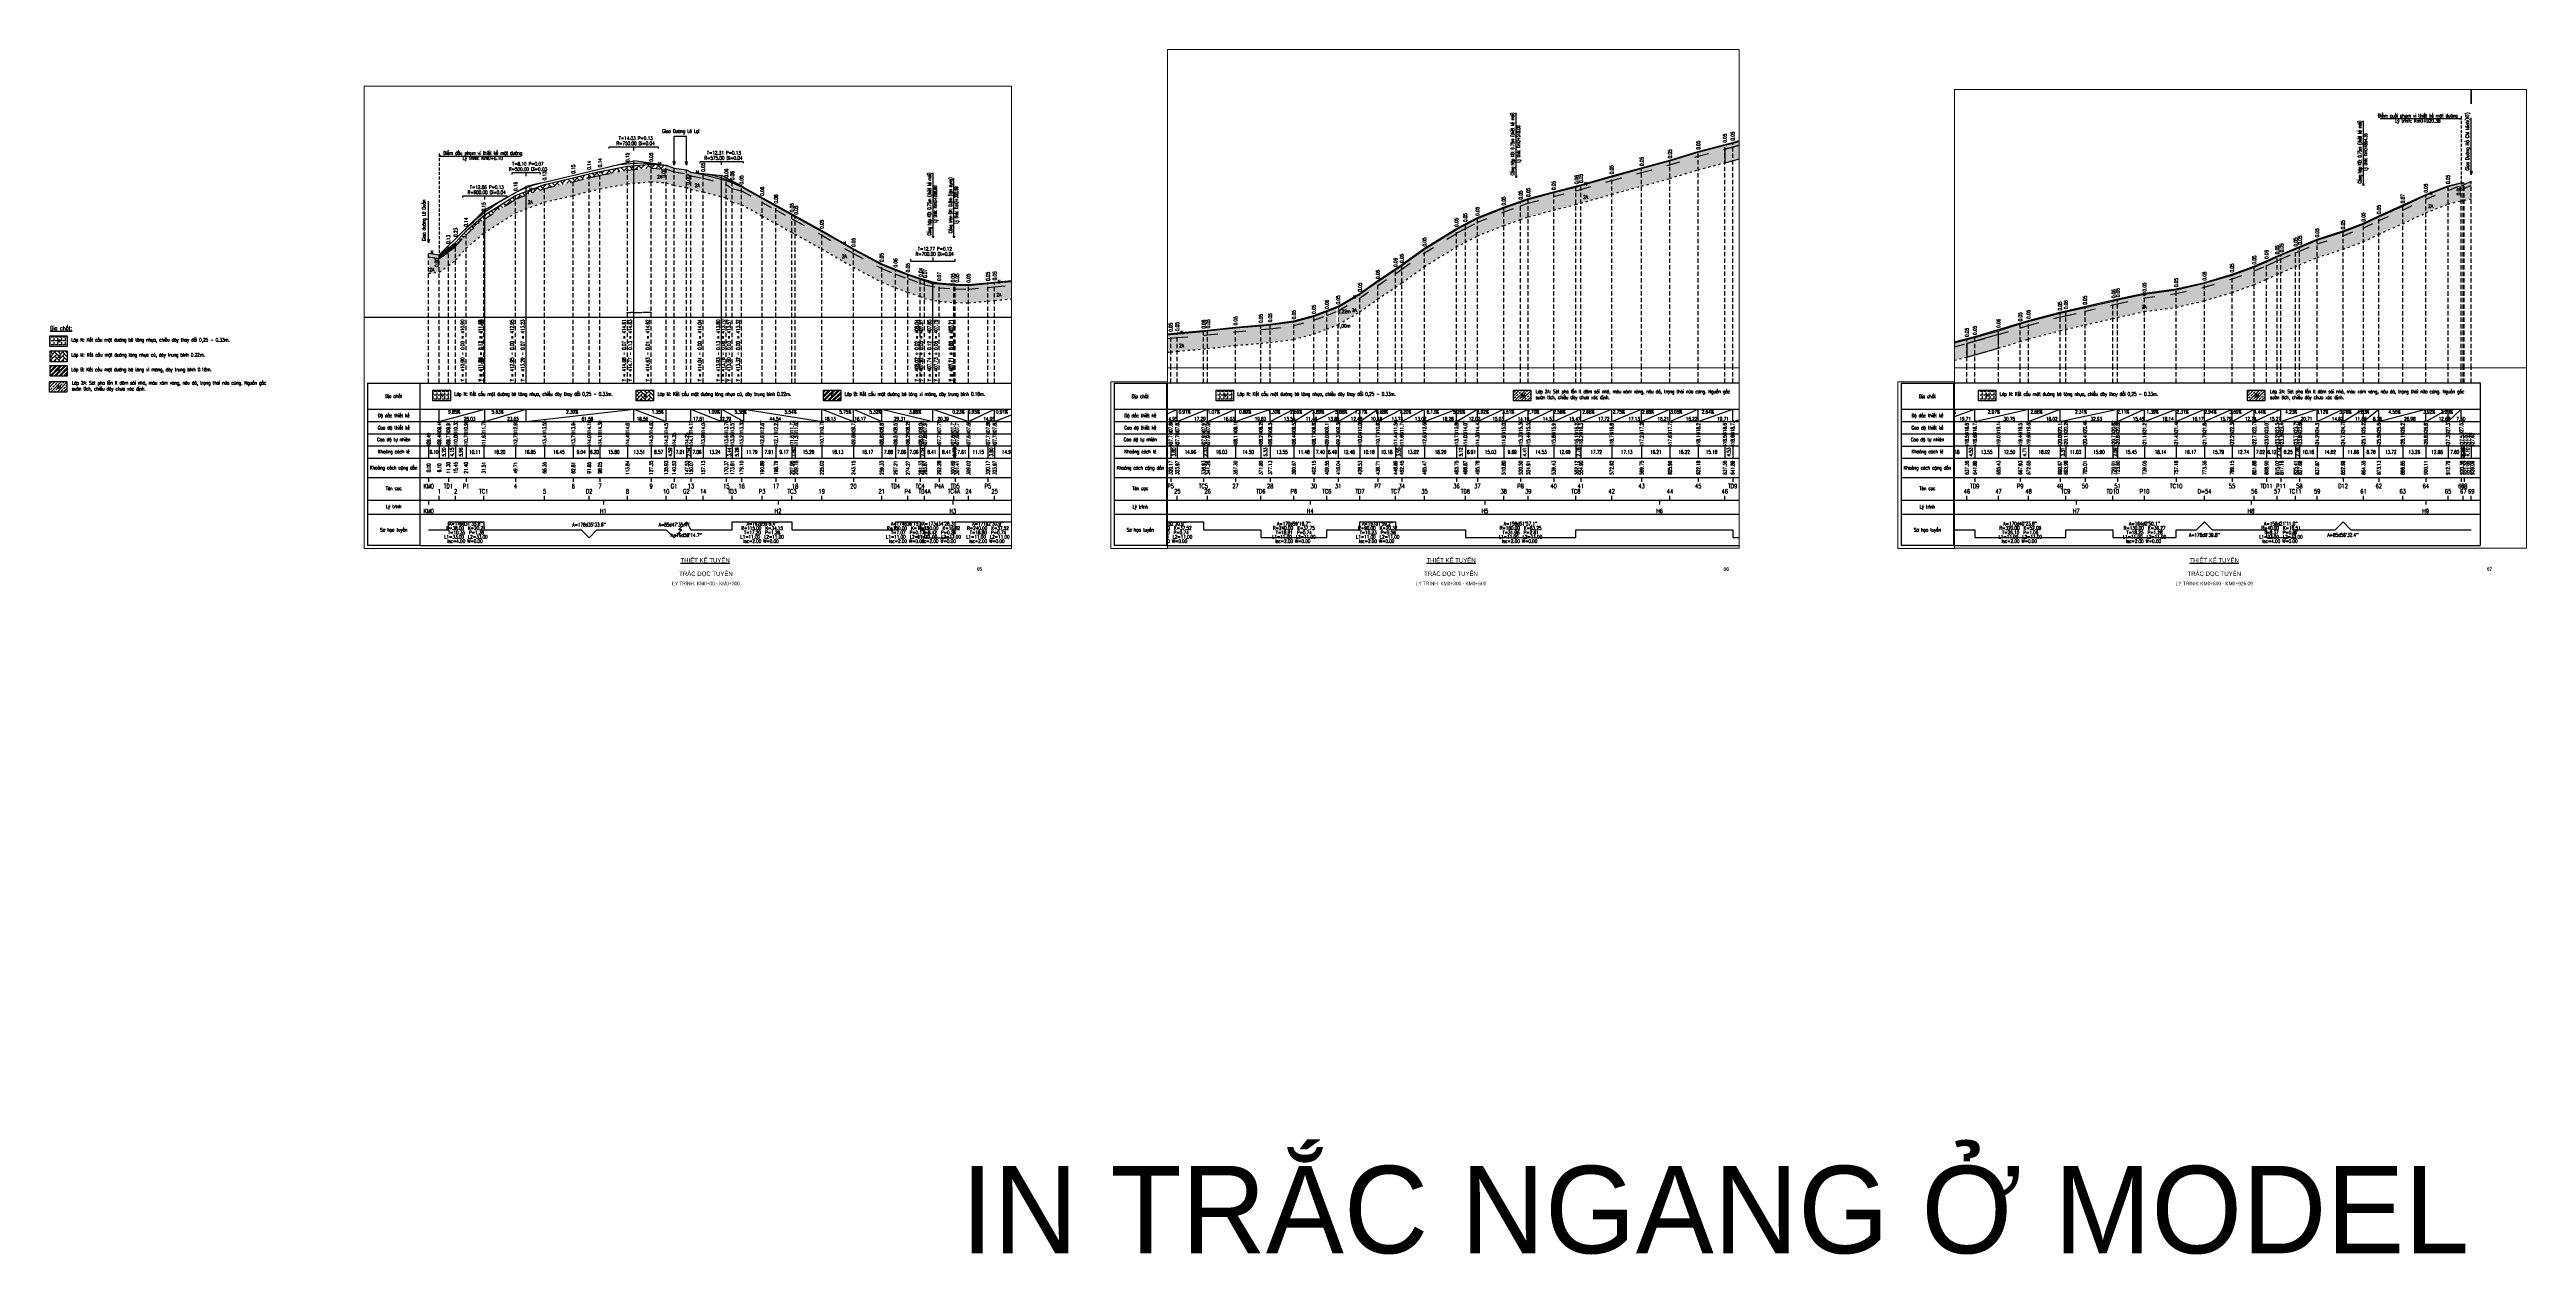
# Paper-space layout 'Layout1' of a CAD drawing. Header units: centimetres. Extents: x 218 to 1636, y -409 to 280.
# The model-space entities are those that its viewports show. They can reach past a viewport. Long polylines and large blocks are cut down to what shows.
import ezdxf
from ezdxf.enums import TextEntityAlignment as Align

# ---------------------------------------------------------------- set-up
doc = ezdxf.new("R2010")
doc.units = ezdxf.units.CM
doc.header["$LTSCALE"] = 10
doc.header["$MEASUREMENT"] = 0
doc.set_wipeout_variables(frame=1)
for name, pattern in [('ACAD_ISO03W100', [30, 12, -18]), ('HIDDEN', [0.375, 0.25, -0.125]), ('HIDDEN2', [0.1875, 0.125, -0.0625])]:
    doc.linetypes.add(name, pattern=pattern)
for name, color, linetype in [('AoDuongCu2', 2, 'Continuous'), ('CONGDUNG', 7, 'Continuous'), ('DIA CHAT', 8, 'Continuous'), ('Duong lang nhua', 7, 'Continuous'), ('enttdtunhien', 3, 'Continuous'), ('K-TEN', 30, 'Continuous'), ('kcle_PHAN DINH PHUNG CHOT', 7, 'Continuous'), ('kcle_TuyenPDP', 7, 'Continuous'), ('Line1', 40, 'Continuous'), ('linedongtd', 8, 'Continuous'), ('NETKHUAT', 3, 'HIDDEN2'), ('plinetdtn', 3, 'Continuous'), ('PlineThangCong', 5, 'Continuous'), ('Textheadertd', 4, 'Continuous'), ('Texttencoc', 5, 'Continuous'), ('tracdocthietke', 1, 'Continuous'), ('vuot', 7, 'Continuous')]:
    doc.layers.add(name, color=color, linetype=linetype)
doc.styles.add('2D', font='vnsimple.shx', dxfattribs={"width": 0.6})
doc.styles.add('BTHHG', font='Vnromanc.shx')
doc.styles.add('CHUSO', font='Vnsimple.shx', dxfattribs={"width": 0.7})
doc.styles.add('CHUSO_TK', font='Vnsimple.shx', dxfattribs={"width": 0.7})
doc.styles.add('KHLT', font='Vnsimple.shx', dxfattribs={"height": 2})
doc.styles.add('Khung ten', font='VHAVANB_3.TTF')
doc.styles.get("Standard").update_dxf_attribs({"font": 'vnsimple.shx', "width": 0.7})
doc.styles.add('TENCOC', font='vnsimple.shx', dxfattribs={"width": 0.7})
doc.styles.add('TIEUDE', font='vnsimple.shx', dxfattribs={"width": 0.7})
doc.dimstyles.new('D1000', dxfattribs={"dimtxt": 2, "dimasz": 1, "dimexe": 0.5, "dimexo": 0.5, "dimgap": 0.7, "dimtad": 1, "dimzin": 0, "dimdsep": 46, "dimtxsty": '2D', "dimblk": 'OPEN30', "dimcen": 0, "dimdle": 0.7, "dimclrd": 7, "dimclre": 7, "dimclrt": 3, "dimaunit": 1, "dimadec": 3, "dimazin": 2, "dimtfac": 0.347826, "dimtix": 1, "dimtofl": 0, "dimtmove": 0, "dimatfit": 3, "dimldrblk": 'OPEN30', "dimfxl": 0, "dimtolj": 1, "dimtzin": 0, "dimarcsym": 0})
doc.dimstyles.get("Standard").update_dxf_attribs({"dimtxt": 0.18, "dimasz": 0.18, "dimexe": 0.18, "dimexo": 0.0625, "dimgap": 0.09, "dimtad": 0, "dimtih": 1, "dimtoh": 1, "dimdec": 4, "dimzin": 0, "dimdsep": 46, "dimtxsty": 'Standard', "dimcen": 0.09, "dimadec": 0, "dimazin": 0, "dimtfac": 1, "dimtdec": 4, "dimtofl": 0, "dimtmove": 0, "dimatfit": 3, "dimfxl": 0, "dimtolj": 1, "dimtzin": 0, "dimarcsym": 0})

# ---------------------------------------------------------------- blocks, each defined once
blk = doc.blocks.new('A$C379663C2')
at = {"layer": 'Texttencoc', "style": 'TIEUDE'}
blk.add_attdef('M', (1.6, 1.5), '', height=1.76, dxfattribs=at)
blk = doc.blocks.new('*D8')
at = {"layer": 'tracdocthietke', "color": 0, "lineweight": -2, "transparency": 16777216}
for p, q in [((9129.1, -5957.7), (9129.1, -5955.6)), ((9129.2, -5955.8), (9130.5, -5955.8)), ((9132.4, -5955.8), (9131.1, -5955.8)), ((9132.6, -5957.7), (9132.6, -5955.6))]:
    blk.add_line(p, q, dxfattribs=at)
at = {"layer": 'tracdocthietke', "color": 0, "transparency": 16777216}
for points in [[(9129.2, -5955.8), (9129.2, -5955.8), (9129.1, -5955.8)], [(9132.4, -5955.8), (9132.4, -5955.8), (9132.6, -5955.8)]]:
    blk.add_solid(points, dxfattribs=at)
at = {"layer": 'tracdocthietke', "color": 0, "transparency": 16777216, "insert": (9130.8, -5955.8), "char_height": 0.18, "attachment_point": 5, "bg_fill": 3, "box_fill_scale": 1.25, "bg_fill_color": 256, "bg_fill_true_color": 13158600, "bg_fill_transparency": 13212057}
blk.add_mtext('\\A1;3.52', dxfattribs=at)
at = {"layer": 'Defpoints', "color": 0, "transparency": 16777216}
for p in [(9129.1, -5955.8), (9129.1, -5957.8), (9132.6, -5957.8)]:
    blk.add_point(p, dxfattribs=at)
blk = doc.blocks.new('*D9')
at = {"layer": 'tracdocthietke', "color": 0, "lineweight": -2, "transparency": 16777216}
for p, q in [((9132.6, -5957.7), (9132.6, -5955.6)), ((9132.8, -5955.8), (9137.3, -5955.8)), ((9142.4, -5955.8), (9137.8, -5955.8)), ((9142.6, -5957.7), (9142.6, -5955.6))]:
    blk.add_line(p, q, dxfattribs=at)
at = {"layer": 'tracdocthietke', "color": 0, "transparency": 16777216}
for points in [[(9132.8, -5955.8), (9132.8, -5955.8), (9132.6, -5955.8)], [(9142.4, -5955.8), (9142.4, -5955.8), (9142.6, -5955.8)]]:
    blk.add_solid(points, dxfattribs=at)
at = {"layer": 'tracdocthietke', "color": 0, "transparency": 16777216, "insert": (9137.6, -5955.8), "char_height": 0.18, "attachment_point": 5, "bg_fill": 3, "box_fill_scale": 1.25, "bg_fill_color": 256, "bg_fill_true_color": 13158600, "bg_fill_transparency": 13212057}
blk.add_mtext('\\A1;9.99', dxfattribs=at)
at = {"layer": 'Defpoints', "color": 0, "transparency": 16777216}
for p in [(9132.6, -5957.8), (9142.6, -5955.8), (9142.6, -5957.8)]:
    blk.add_point(p, dxfattribs=at)
blk = doc.blocks.new('*D10')
at = {"layer": 'tracdocthietke', "color": 0, "lineweight": -2}
for p, q in [((9172.3, -5961.9), (9172.3, -5959.8)), ((9172.5, -5960), (9177.3, -5960)), ((9182.7, -5960), (9177.9, -5960)), ((9182.9, -5961.9), (9182.9, -5959.8))]:
    blk.add_line(p, q, dxfattribs=at)
at = {"layer": 'tracdocthietke', "color": 0}
for points in [[(9172.5, -5959.9), (9172.5, -5960), (9172.3, -5960)], [(9182.7, -5959.9), (9182.7, -5960), (9182.9, -5960)]]:
    blk.add_solid(points, dxfattribs=at)
at = {"layer": 'tracdocthietke', "color": 0, "insert": (9177.6, -5960), "char_height": 0.18, "attachment_point": 5, "bg_fill": 3, "box_fill_scale": 1.25, "bg_fill_color": 256, "bg_fill_true_color": 13158600, "bg_fill_transparency": 0}
blk.add_mtext('\\A1;10.55', dxfattribs=at)
at = {"layer": 'Defpoints', "color": 0}
for p in [(9172.3, -5960), (9172.3, -5962), (9182.9, -5962)]:
    blk.add_point(p, dxfattribs=at)
blk = doc.blocks.new('*D11')
at = {"layer": 'tracdocthietke', "color": 0, "lineweight": -2}
for p, q in [((9182.9, -5961.9), (9182.9, -5959.8)), ((9183.1, -5960), (9184, -5960)), ((9185.4, -5960), (9184.5, -5960)), ((9185.6, -5961.9), (9185.6, -5959.8))]:
    blk.add_line(p, q, dxfattribs=at)
at = {"layer": 'tracdocthietke', "color": 0}
for points in [[(9183.1, -5959.9), (9183.1, -5960), (9182.9, -5960)], [(9185.4, -5959.9), (9185.4, -5960), (9185.6, -5960)]]:
    blk.add_solid(points, dxfattribs=at)
at = {"layer": 'tracdocthietke', "color": 0, "insert": (9184.2, -5960), "char_height": 0.18, "attachment_point": 5, "bg_fill": 3, "box_fill_scale": 1.25, "bg_fill_color": 256, "bg_fill_true_color": 13158600, "bg_fill_transparency": 0}
blk.add_mtext('\\A1;2.69', dxfattribs=at)
at = {"layer": 'Defpoints', "color": 0}
for p in [(9182.9, -5962), (9185.6, -5960), (9185.6, -5962)]:
    blk.add_point(p, dxfattribs=at)
blk = doc.blocks.new('_Open30')
at = {"color": 0, "linetype": 'ByBlock', "lineweight": -2}
for p, q in [((-1, 0.3), (0, 0)), ((0, 0), (-1, -0.3)), ((0, 0), (-1, 0))]:
    blk.add_line(p, q, dxfattribs=at)

msp = doc.modelspace()

# ---------------------------------------------------------------- hatches: boundary and pattern name
at = {"layer": 'DIA CHAT', "lineweight": -2}
h = msp.add_hatch(dxfattribs=at)
h.set_pattern_fill('ANGLE', color=256, scale=10, style=0)
h.set_pattern_definition([(0, (-549126.691, -1846220.4042), (0, 2.75), [2, -0.75]), (90, (-549126.691, -1846220.4042), (-2.75, 2e-16), [2, -0.75])])
h.paths.add_polyline_path([(9915.31502, -5750.62362), (9927.99472, -5745.65362), (9935.59002, -5742.43362), (9936.72562, -5742.81362), (9937.19982, -5744.48362), (9941.29652, -5742.62362), (9941.29652, -5740.42362), (9937.19982, -5742.28362), (9936.72562, -5740.61362), (9935.59002, -5740.23362), (9927.99472, -5743.45362), (9915.31502, -5748.42362), (9902.05612, -5754.66362), (9888.33832, -5760.69362), (9879.56032, -5764.93362), (9867.89832, -5769.34362), (9853.07692, -5774.01362), (9842.89742, -5778.22362), (9840.62022, -5779.22362), (9840.62022, -5781.42362), (9842.89742, -5780.42362), (9853.07692, -5776.21362), (9867.89832, -5771.54362), (9879.56032, -5767.13362), (9888.33832, -5762.89362), (9902.05612, -5756.86362)])
h.paths.add_polyline_path([(9804.35782, -5796.28362), (9817.09322, -5791.70362), (9824.11162, -5788.70362), (9830.22792, -5785.89362), (9832.36592, -5784.92362), (9840.62022, -5781.42362), (9840.62022, -5779.22362), (9832.36592, -5782.72362), (9830.22792, -5783.69362), (9824.11162, -5786.50362), (9817.09322, -5789.50362), (9804.35782, -5794.08362), (9788.56352, -5798.73362), (9772.38972, -5802.46362), (9754.25412, -5804.98362), (9738.80602, -5808.24362), (9736.11852, -5808.94362), (9720.22102, -5812.54362), (9709.18772, -5815.14362), (9705.87482, -5815.84362), (9705.87482, -5818.04362), (9709.18772, -5817.34362), (9720.22102, -5814.74362), (9736.11852, -5811.14362), (9738.80602, -5810.44362), (9754.25412, -5807.18362), (9772.38972, -5804.66362), (9788.56352, -5800.93362)])
h.paths.add_polyline_path([(9637.38722, -5837.18362), (9652.56782, -5833.18362), (9657.09752, -5831.98362), (9670.64322, -5828.10362), (9683.14262, -5824.24362), (9687.85712, -5822.84362), (9705.87482, -5818.04362), (9705.87482, -5815.84362), (9687.85712, -5820.64362), (9683.14262, -5822.04362), (9670.64322, -5825.90362), (9657.09752, -5829.78362), (9652.56782, -5830.98362), (9637.38722, -5834.98362), (9621.17152, -5839.93362), (9604.96012, -5844.27362), (9587.83282, -5848.98362), (9570.11052, -5854.05362), (9567.33272, -5854.85362), (9554.64142, -5858.04362), (9540.11612, -5861.96362), (9535.70612, -5863.46362), (9526.01242, -5866.91362), (9510.98672, -5872.80362), (9504.07952, -5876.40362), (9504.07952, -5878.60362), (9510.98672, -5875.00362), (9526.01242, -5869.11362), (9535.70612, -5865.66362), (9540.11612, -5864.16362), (9554.64142, -5860.24362), (9567.33272, -5857.05362), (9570.11052, -5856.25362), (9587.83282, -5851.18362), (9604.96012, -5846.47362), (9621.17152, -5842.13362)])
h.paths.add_polyline_path([(9464.10282, -5904.42362), (9467.65642, -5901.92362), (9480.67892, -5892.54362), (9498.96182, -5881.33362), (9504.07952, -5878.60362), (9504.07952, -5876.40362), (9498.96182, -5879.13362), (9480.67892, -5890.34362), (9467.65642, -5899.72362), (9464.10282, -5902.22362), (9453.91862, -5908.89362), (9443.73442, -5916.19362), (9431.25022, -5923.50362), (9424.75712, -5926.10362), (9417.35922, -5928.91362), (9405.88242, -5931.96362), (9392.33532, -5933.72362), (9392.33532, -5935.92362), (9405.88242, -5934.16362), (9417.35922, -5931.11362), (9424.75712, -5928.30362), (9431.25022, -5925.70362), (9443.73442, -5918.39362), (9453.91862, -5911.09362)])
h.paths.add_polyline_path([(9335.38112, -5941.38362), (9339.18202, -5940.98362), (9354.14282, -5939.70362), (9356.47072, -5939.40362), (9372.50542, -5937.68362), (9387.00772, -5936.42362), (9392.33532, -5935.92362), (9392.33532, -5933.72362), (9387.00772, -5934.22362), (9372.50542, -5935.48362), (9356.47072, -5937.20362), (9354.14282, -5937.50362), (9339.18202, -5938.78362), (9335.38112, -5939.18362), (9324.23272, -5940.20362), (9316.61932, -5940.01362), (9315.89892, -5940.01362), (9307.48802, -5939.38362), (9299.07712, -5937.66362), (9296.54192, -5936.56362), (9289.47892, -5934.16362), (9282.41592, -5931.56362), (9274.53522, -5928.36362), (9258.36162, -5919.76362), (9258.36162, -5921.96362), (9274.53522, -5930.56362), (9282.41592, -5933.76362), (9289.47892, -5936.36362), (9296.54192, -5938.76362), (9299.07712, -5939.86362), (9307.48802, -5941.58362), (9315.89892, -5942.21362), (9316.61932, -5942.21362), (9324.23272, -5942.40362)])
h.paths.add_polyline_path([(9021.30952, -5922.64362), (9015.20842, -5921.70362), (9015.20842, -5923.90362), (9021.30952, -5924.84362)])
h.paths.add_polyline_path([(9151.13412, -5871.46362), (9151.13412, -5873.66362), (9155.72432, -5875.29362), (9162.73912, -5876.29362), (9165.28302, -5877.61362), (9172.33852, -5878.91362), (9185.57962, -5882.39362), (9189.02022, -5884.81362), (9194.30382, -5886.11362), (9206.09522, -5892.71362), (9214.00042, -5897.07362), (9223.17022, -5902.11362), (9224.96742, -5903.11362), (9240.22862, -5911.54362), (9258.36162, -5921.96362), (9258.36162, -5919.76362), (9240.22862, -5909.34362), (9224.96742, -5900.91362), (9223.17022, -5899.91362), (9214.00042, -5894.87362), (9206.09522, -5890.51362), (9194.30382, -5883.91362), (9189.02022, -5882.61362), (9185.57962, -5880.19362), (9172.33852, -5876.71362), (9165.28302, -5875.41362), (9162.73912, -5874.09362), (9155.72432, -5873.09362)])
h = msp.add_hatch(dxfattribs=at)
h.set_pattern_fill('AR-HBONE', color=256, scale=0.5, style=0)
h.set_pattern_definition([(45, (-549126.691, -1846220.4042), (2e-16, 2.8284271247), [6, -2]), (135, (-549125.2767, -1846218.99), (2e-16, 2.8284271247), [6, -2])])
h.paths.add_polyline_path([(9036.61132, -5911.20362), (9036.61132, -5909.00362), (9030.65532, -5915.76362), (9030.65532, -5917.96362)])
h.paths.add_polyline_path([(9046.71672, -5902.49362), (9046.71672, -5900.29362), (9036.61132, -5909.00362), (9036.61132, -5911.20362)])
h.paths.add_polyline_path([(9064.91632, -5890.96362), (9064.91632, -5888.76362), (9046.71672, -5900.29362), (9046.71672, -5902.49362)])
h.paths.add_polyline_path([(9081.56302, -5884.69362), (9081.56302, -5882.49362), (9064.91632, -5888.76362), (9064.91632, -5890.96362)])
h.paths.add_polyline_path([(9098.01752, -5880.96362), (9098.01752, -5878.76362), (9081.56302, -5882.49362), (9081.56302, -5884.69362)])
h.paths.add_polyline_path([(9107.05552, -5878.63362), (9107.05552, -5876.43362), (9098.01752, -5878.76362), (9098.01752, -5880.96362)])
h.paths.add_polyline_path([(9113.25532, -5875.01362), (9107.05552, -5876.43362), (9107.05552, -5878.63362), (9113.25532, -5877.21362)])
h.paths.add_polyline_path([(9129.05122, -5872.06362), (9113.25532, -5875.01362), (9113.25532, -5877.21362), (9129.05122, -5874.26362)])
h.paths.add_polyline_path([(9142.56262, -5870.92362), (9129.05122, -5872.06362), (9129.05122, -5874.26362), (9142.56262, -5873.12362)])
h.paths.add_polyline_path([(9151.13412, -5871.46362), (9142.56262, -5870.92362), (9142.56262, -5873.12362), (9151.13412, -5873.66362)])
h = msp.add_hatch(dxfattribs=at)
h.set_pattern_fill('ANSI32', color=256, scale=2, angle=15, style=0)
h.set_pattern_definition([(60, (-549126.69096, -1846220.4042), (-0.64951905284, 0.375), []), (60, (-549126.34945, -1846220.3127), (-0.64951905284, 0.375), [])])
h.paths.add_polyline_path([(9026.50592, -5918.86362), (9021.30952, -5922.64362), (9021.30952, -5924.84362), (9026.50592, -5921.06362)])
h.paths.add_polyline_path([(9030.65532, -5917.96362), (9030.65532, -5915.76362), (9026.50592, -5918.86362), (9026.50592, -5921.06362)])

# ---------------------------------------------------------------- linework, layer by layer
at = {"layer": 'CONGDUNG', "color": 2}
for p, q in [((9118.54783, -5872.31282), (9132.57561, -5868.95781)), ((9132.57561, -5862.95781), (9132.57561, -5860.95781)), ((9146.60612, -5870.85224), (9132.57561, -5868.95781)), ((9182.89132, -5871.32562), (9182.89132, -5869.32562)), ((9062.92272, -5888.22968), (9070.99232, -5883.68662)), ((9070.99232, -5877.68662), (9070.99232, -5875.68662)), ((9079.07239, -5881.75412), (9070.99232, -5883.68662)), ((9170.61401, -5875.99249), (9182.89132, -5877.32562)), ((9195.15175, -5883.89832), (9182.89132, -5877.32562)), ((9034.81796, -5909.33779), (9047.3425, -5897.00109)), ((9047.3425, -5891.00109), (9047.3425, -5889.00109)), ((9059.90776, -5889.92705), (9047.3425, -5897.00109)), ((9303.84329, -5924.28191), (9303.84329, -5926.28191)), ((9291.07193, -5934.28191), (9303.84329, -5939.23877)), ((9316.62422, -5939.53016), (9303.84329, -5939.23877))]:
    msp.add_line(p, q, dxfattribs=at)
for points in [[(9118.54783, -5861.95781), (9118.54783, -5860.95781), (9146.60612, -5860.95781), (9146.60612, -5861.95781)], [(9170.61401, -5870.32562), (9170.61401, -5869.32562), (9195.15175, -5869.32562), (9195.15175, -5870.32562)], [(9062.92272, -5876.68662), (9062.92272, -5875.68662), (9079.07239, -5875.68662), (9079.07239, -5876.68662)], [(9034.81796, -5890.00109), (9034.81796, -5889.00109), (9059.90776, -5889.00109), (9059.90776, -5890.00109)], [(9291.07193, -5925.28191), (9291.07193, -5926.28191), (9316.62422, -5926.28191), (9316.62422, -5925.28191)]]:
    msp.add_lwpolyline(points, dxfattribs=at)
at = {"layer": 'DIA CHAT', "linetype": 'ACAD_ISO03W100', "lineweight": -2, "ltscale": 0.05}
msp.add_lwpolyline([(9015.20842, -5923.90362), (9021.30952, -5924.84362), (9026.50592, -5921.06362), (9030.65532, -5917.96362), (9036.61132, -5911.20362), (9046.71672, -5902.49362), (9064.91632, -5890.96362), (9081.56302, -5884.69362), (9098.01752, -5880.96362), (9107.05552, -5878.63362), (9113.25532, -5877.21362), (9129.05122, -5874.26362), (9142.56262, -5873.12362), (9151.13412, -5873.66362), (9155.72432, -5875.29362), (9162.73912, -5876.29362), (9165.28302, -5877.61362), (9172.33852, -5878.91362), (9185.57962, -5882.39362), (9189.02022, -5884.81362), (9194.30382, -5886.11362), (9206.09522, -5892.71362), (9214.00042, -5897.07362), (9223.17022, -5902.11362), (9224.96742, -5903.11362), (9240.22862, -5911.54362), (9258.36162, -5921.96362), (9274.53522, -5930.56362), (9282.41592, -5933.76362), (9289.47892, -5936.36362), (9296.54192, -5938.76362), (9299.07712, -5939.86362), (9307.48802, -5941.58362), (9315.89892, -5942.21362), (9316.61932, -5942.21362), (9324.23272, -5942.40362), (9335.38112, -5941.38362), (9339.18202, -5940.98362), (9354.14282, -5939.70362), (9356.47072, -5939.40362), (9372.50542, -5937.68362), (9387.00772, -5936.42362), (9392.33532, -5935.92362), (9405.88242, -5934.16362), (9417.35922, -5931.11362), (9424.75712, -5928.30362), (9431.25022, -5925.70362), (9443.73442, -5918.39362), (9453.91862, -5911.09362), (9464.10282, -5904.42362), (9467.65642, -5901.92362), (9480.67892, -5892.54362), (9498.96182, -5881.33362), (9504.07952, -5878.60362), (9510.98672, -5875.00362), (9526.01242, -5869.11362), (9535.70612, -5865.66362), (9540.11612, -5864.16362), (9554.64142, -5860.24362), (9567.33272, -5857.05362), (9570.11052, -5856.25362), (9587.83282, -5851.18362), (9604.96012, -5846.47362), (9621.17152, -5842.13362), (9637.38722, -5837.18362), (9652.56782, -5833.18362), (9657.09752, -5831.98362), (9670.64322, -5828.10362), (9683.14262, -5824.24362), (9687.85712, -5822.84362), (9705.87482, -5818.04362), (9709.18772, -5817.34362), (9720.22102, -5814.74362), (9736.11852, -5811.14362), (9738.80602, -5810.44362), (9754.25412, -5807.18362), (9772.38972, -5804.66362), (9788.56352, -5800.93362), (9804.35782, -5796.28362), (9817.09322, -5791.70362), (9824.11162, -5788.70362), (9830.22792, -5785.89362), (9832.36592, -5784.92362), (9840.62022, -5781.42362), (9842.89742, -5780.42362), (9853.07692, -5776.21362), (9867.89832, -5771.54362), (9879.56032, -5767.13362), (9888.33832, -5762.89362), (9902.05612, -5756.86362), (9915.31502, -5750.62362), (9927.99472, -5745.65362), (9935.59002, -5742.43362), (9936.72562, -5742.81362), (9937.19982, -5744.48362), (9941.29652, -5742.62362)], dxfattribs=at)
at = {"layer": 'DIA CHAT', "lineweight": -2}
msp.add_lwpolyline([(9652.56782, -5833.18362), (9652.56782, -5840.98362), (9657.09752, -5839.78362), (9670.64322, -5835.90362), (9670.64322, -5828.10362), (9657.09752, -5831.98362), (9652.56782, -5833.18362)], close=True, dxfattribs=at)
at = {"layer": 'enttdtunhien'}
for p, q in [((8980.20842, -6046.61362), (8980.20842, -6139.61362)), ((8980.20842, -6046.61362), (9010.20842, -6046.61362)), ((9010.20842, -6046.61362), (9010.20842, -6139.61362)), ((9010.20842, -6046.61362), (9946.29652, -6046.61362)), ((9946.29652, -6046.61362), (9946.29652, -6139.61362)), ((8980.20842, -6061.61362), (9010.20842, -6061.61362)), ((9010.20842, -6061.61362), (9946.29652, -6061.61362)), ((8980.20842, -6068.61362), (9010.20842, -6068.61362)), ((8980.20842, -6075.61362), (9010.20842, -6075.61362)), ((8980.20842, -6082.61362), (9010.20842, -6082.61362)), ((9010.20842, -6068.61362), (9946.29652, -6068.61362)), ((9010.20842, -6075.61362), (9946.29652, -6075.61362)), ((9010.20842, -6082.61362), (9946.29652, -6082.61362)), ((8980.20842, -6089.61362), (9010.20842, -6089.61362)), ((9010.20842, -6089.61362), (9946.29652, -6089.61362)), ((8980.20842, -6100.61362), (9010.20842, -6100.61362)), ((9010.20842, -6100.61362), (9946.29652, -6100.61362)), ((8980.20842, -6113.61362), (9010.20842, -6113.61362)), ((8980.20842, -6121.61362), (9010.20842, -6121.61362)), ((9010.20842, -6113.61362), (9946.29652, -6113.61362)), ((9010.20842, -6121.61362), (9946.29652, -6121.61362)), ((9010.20842, -6139.61362), (8980.20842, -6139.61362)), ((9010.20842, -6139.61362), (9946.29652, -6139.61362))]:
    msp.add_line(p, q, dxfattribs=at)
at = {"layer": 'enttdtunhien', "color": 3}
for p, q in [((9015.20842, -6082.61362), (9015.20842, -6089.61362)), ((9021.30952, -6082.61362), (9021.30952, -6089.61362)), ((9026.50592, -6082.61362), (9026.50592, -6089.61362)), ((9030.65532, -6082.61362), (9030.65532, -6089.61362)), ((9036.61132, -6082.61362), (9036.61132, -6089.61362)), ((9046.71672, -6082.61362), (9046.71672, -6089.61362)), ((9064.91632, -6082.61362), (9064.91632, -6089.61362)), ((9081.56302, -6082.61362), (9081.56302, -6089.61362)), ((9098.01752, -6082.61362), (9098.01752, -6089.61362)), ((9107.05552, -6082.61362), (9107.05552, -6089.61362)), ((9113.25532, -6082.61362), (9113.25532, -6089.61362)), ((9129.05122, -6082.61362), (9129.05122, -6089.61362)), ((9142.56262, -6082.61362), (9142.56262, -6089.61362)), ((9151.13412, -6082.61362), (9151.13412, -6089.61362)), ((9155.72432, -6082.61362), (9155.72432, -6089.61362)), ((9162.73912, -6082.61362), (9162.73912, -6089.61362)), ((9165.28302, -6082.61362), (9165.28302, -6089.61362)), ((9172.33852, -6082.61362), (9172.33852, -6089.61362)), ((9185.57962, -6082.61362), (9185.57962, -6089.61362)), ((9189.02022, -6082.61362), (9189.02022, -6089.61362)), ((9194.30382, -6082.61362), (9194.30382, -6089.61362)), ((9206.09522, -6082.61362), (9206.09522, -6089.61362)), ((9214.00042, -6082.61362), (9214.00042, -6089.61362)), ((9223.17022, -6082.61362), (9223.17022, -6089.61362)), ((9224.96742, -6082.61362), (9224.96742, -6089.61362)), ((9240.22862, -6082.61362), (9240.22862, -6089.61362)), ((9258.36162, -6082.61362), (9258.36162, -6089.61362)), ((9274.53522, -6082.61362), (9274.53522, -6089.61362)), ((9282.41592, -6082.61362), (9282.41592, -6089.61362)), ((9289.47892, -6082.61362), (9289.47892, -6089.61362)), ((9296.54192, -6082.61362), (9296.54192, -6089.61362)), ((9299.07712, -6082.61362), (9299.07712, -6089.61362)), ((9307.48802, -6082.61362), (9307.48802, -6089.61362)), ((9315.89892, -6082.61362), (9315.89892, -6089.61362)), ((9316.61932, -6082.61362), (9316.61932, -6089.61362)), ((9324.23272, -6082.61362), (9324.23272, -6089.61362)), ((9335.38112, -6082.61362), (9335.38112, -6089.61362)), ((9339.18202, -6082.61362), (9339.18202, -6089.61362)), ((9354.14282, -6082.61362), (9354.14282, -6089.61362)), ((9356.47072, -6082.61362), (9356.47072, -6089.61362)), ((9372.50542, -6082.61362), (9372.50542, -6089.61362)), ((9387.00772, -6082.61362), (9387.00772, -6089.61362)), ((9392.33532, -6082.61362), (9392.33532, -6089.61362)), ((9405.88242, -6082.61362), (9405.88242, -6089.61362)), ((9417.35922, -6082.61362), (9417.35922, -6089.61362)), ((9424.75712, -6082.61362), (9424.75712, -6089.61362)), ((9431.25022, -6082.61362), (9431.25022, -6089.61362)), ((9443.73442, -6082.61362), (9443.73442, -6089.61362)), ((9453.91862, -6082.61362), (9453.91862, -6089.61362)), ((9464.10282, -6082.61362), (9464.10282, -6089.61362)), ((9467.65642, -6082.61362), (9467.65642, -6089.61362)), ((9480.67892, -6082.61362), (9480.67892, -6089.61362)), ((9498.96182, -6082.61362), (9498.96182, -6089.61362)), ((9504.07952, -6082.61362), (9504.07952, -6089.61362)), ((9510.98672, -6082.61362), (9510.98672, -6089.61362)), ((9526.01242, -6082.61362), (9526.01242, -6089.61362)), ((9535.70612, -6082.61362), (9535.70612, -6089.61362)), ((9540.11612, -6082.61362), (9540.11612, -6089.61362)), ((9554.64142, -6082.61362), (9554.64142, -6089.61362)), ((9567.33272, -6082.61362), (9567.33272, -6089.61362)), ((9570.11052, -6082.61362), (9570.11052, -6089.61362)), ((9587.83282, -6082.61362), (9587.83282, -6089.61362)), ((9604.96012, -6082.61362), (9604.96012, -6089.61362)), ((9621.17152, -6082.61362), (9621.17152, -6089.61362)), ((9637.38722, -6082.61362), (9637.38722, -6089.61362)), ((9652.56782, -6082.61362), (9652.56782, -6089.61362)), ((9657.09752, -6082.61362), (9657.09752, -6089.61362)), ((9670.64322, -6082.61362), (9670.64322, -6089.61362)), ((9683.14262, -6082.61362), (9683.14262, -6089.61362)), ((9687.85712, -6082.61362), (9687.85712, -6089.61362)), ((9705.87482, -6082.61362), (9705.87482, -6089.61362)), ((9709.18772, -6082.61362), (9709.18772, -6089.61362)), ((9720.22102, -6082.61362), (9720.22102, -6089.61362)), ((9736.11852, -6082.61362), (9736.11852, -6089.61362)), ((9738.80602, -6082.61362), (9738.80602, -6089.61362)), ((9754.25412, -6082.61362), (9754.25412, -6089.61362)), ((9772.38972, -6082.61362), (9772.38972, -6089.61362)), ((9788.56352, -6082.61362), (9788.56352, -6089.61362)), ((9804.35782, -6082.61362), (9804.35782, -6089.61362)), ((9817.09322, -6082.61362), (9817.09322, -6089.61362)), ((9824.11162, -6082.61362), (9824.11162, -6089.61362)), ((9830.22792, -6082.61362), (9830.22792, -6089.61362)), ((9832.36592, -6082.61362), (9832.36592, -6089.61362)), ((9840.62022, -6082.61362), (9840.62022, -6089.61362)), ((9842.89742, -6082.61362), (9842.89742, -6089.61362)), ((9853.07692, -6082.61362), (9853.07692, -6089.61362)), ((9867.89832, -6082.61362), (9867.89832, -6089.61362)), ((9879.56032, -6082.61362), (9879.56032, -6089.61362)), ((9888.33832, -6082.61362), (9888.33832, -6089.61362)), ((9902.05612, -6082.61362), (9902.05612, -6089.61362)), ((9915.31502, -6082.61362), (9915.31502, -6089.61362)), ((9927.99472, -6082.61362), (9927.99472, -6089.61362)), ((9935.59002, -6082.61362), (9935.59002, -6089.61362)), ((9936.72562, -6082.61362), (9936.72562, -6089.61362)), ((9937.19982, -6082.61362), (9937.19982, -6089.61362)), ((9941.29652, -6082.61362), (9941.29652, -6089.61362))]:
    msp.add_line(p, q, dxfattribs=at)
at = {"layer": 'enttdtunhien', "color": 5}
for p, q in [((9015.20842, -6100.61362), (9015.20842, -6103.11362)), ((9026.50592, -6100.61362), (9026.50592, -6103.11362)), ((9036.61132, -6100.61362), (9036.61132, -6103.11362)), ((9064.91632, -6100.61362), (9064.91632, -6103.11362)), ((9098.01752, -6100.61362), (9098.01752, -6103.11362)), ((9113.25532, -6100.61362), (9113.25532, -6103.11362)), ((9142.56262, -6100.61362), (9142.56262, -6103.11362)), ((9155.72432, -6100.61362), (9155.72432, -6103.11362)), ((9165.28302, -6100.61362), (9165.28302, -6103.11362)), ((9185.57962, -6100.61362), (9185.57962, -6103.11362)), ((9194.30382, -6100.61362), (9194.30382, -6103.11362)), ((9214.00042, -6100.61362), (9214.00042, -6103.11362)), ((9224.96742, -6100.61362), (9224.96742, -6103.11362)), ((9258.36162, -6100.61362), (9258.36162, -6103.11362)), ((9282.41592, -6100.61362), (9282.41592, -6103.11362)), ((9296.54192, -6100.61362), (9296.54192, -6103.11362)), ((9307.48802, -6100.61362), (9307.48802, -6103.11362)), ((9316.61932, -6100.61362), (9316.61932, -6103.11362)), ((9335.38112, -6100.61362), (9335.38112, -6103.11362)), ((9354.14282, -6100.61362), (9354.14282, -6103.11362)), ((9372.50542, -6100.61362), (9372.50542, -6103.11362)), ((9392.33532, -6100.61362), (9392.33532, -6103.11362)), ((9417.35922, -6100.61362), (9417.35922, -6103.11362)), ((9431.25022, -6100.61362), (9431.25022, -6103.11362)), ((9453.91862, -6100.61362), (9453.91862, -6103.11362)), ((9467.65642, -6100.61362), (9467.65642, -6103.11362)), ((9498.96182, -6100.61362), (9498.96182, -6103.11362)), ((9510.98672, -6100.61362), (9510.98672, -6103.11362)), ((9535.70612, -6100.61362), (9535.70612, -6103.11362)), ((9554.64142, -6100.61362), (9554.64142, -6103.11362)), ((9570.11052, -6100.61362), (9570.11052, -6103.11362)), ((9604.96012, -6100.61362), (9604.96012, -6103.11362)), ((9637.38722, -6100.61362), (9637.38722, -6103.11362)), ((9657.09752, -6100.61362), (9657.09752, -6103.11362)), ((9683.14262, -6100.61362), (9683.14262, -6103.11362)), ((9705.87482, -6100.61362), (9705.87482, -6103.11362)), ((9720.22102, -6100.61362), (9720.22102, -6103.11362)), ((9738.80602, -6100.61362), (9738.80602, -6103.11362)), ((9772.38972, -6100.61362), (9772.38972, -6103.11362)), ((9804.35782, -6100.61362), (9804.35782, -6103.11362)), ((9824.11162, -6100.61362), (9824.11162, -6103.11362)), ((9832.36592, -6100.61362), (9832.36592, -6103.11362)), ((9842.89742, -6100.61362), (9842.89742, -6103.11362)), ((9867.89832, -6100.61362), (9867.89832, -6103.11362)), ((9888.33832, -6100.61362), (9888.33832, -6103.11362)), ((9915.31502, -6100.61362), (9915.31502, -6103.11362)), ((9935.59002, -6100.61362), (9935.59002, -6103.11362)), ((9937.19982, -6100.61362), (9937.19982, -6103.11362)), ((9015.20842, -6113.61362), (9015.20842, -6116.11362)), ((9021.30952, -6113.61362), (9021.30952, -6111.11362)), ((9030.65532, -6113.61362), (9030.65532, -6111.11362)), ((9046.71672, -6113.61362), (9046.71672, -6111.11362)), ((9081.56302, -6113.61362), (9081.56302, -6111.11362)), ((9107.05552, -6113.61362), (9107.05552, -6111.11362)), ((9115.20842, -6113.61362), (9115.20842, -6116.11362)), ((9129.05122, -6113.61362), (9129.05122, -6111.11362)), ((9151.13412, -6113.61362), (9151.13412, -6111.11362)), ((9162.73912, -6113.61362), (9162.73912, -6111.11362)), ((9172.33852, -6113.61362), (9172.33852, -6111.11362)), ((9189.02022, -6113.61362), (9189.02022, -6111.11362)), ((9206.09522, -6113.61362), (9206.09522, -6111.11362)), ((9215.20842, -6113.61362), (9215.20842, -6116.11362)), ((9223.17022, -6113.61362), (9223.17022, -6111.11362)), ((9240.22862, -6113.61362), (9240.22862, -6111.11362)), ((9274.53522, -6113.61362), (9274.53522, -6111.11362)), ((9289.47892, -6113.61362), (9289.47892, -6111.11362)), ((9299.07712, -6113.61362), (9299.07712, -6111.11362)), ((9315.20842, -6113.61362), (9315.20842, -6116.11362)), ((9315.89892, -6113.61362), (9315.89892, -6111.11362)), ((9324.23272, -6113.61362), (9324.23272, -6111.11362)), ((9339.18202, -6113.61362), (9339.18202, -6111.11362)), ((9356.47072, -6113.61362), (9356.47072, -6111.11362)), ((9387.00772, -6113.61362), (9387.00772, -6111.11362)), ((9405.88242, -6113.61362), (9405.88242, -6111.11362)), ((9415.20842, -6113.61362), (9415.20842, -6116.11362)), ((9424.75712, -6113.61362), (9424.75712, -6111.11362)), ((9443.73442, -6113.61362), (9443.73442, -6111.11362)), ((9464.10282, -6113.61362), (9464.10282, -6111.11362)), ((9480.67892, -6113.61362), (9480.67892, -6111.11362)), ((9504.07952, -6113.61362), (9504.07952, -6111.11362)), ((9515.20842, -6113.61362), (9515.20842, -6116.11362)), ((9526.01242, -6113.61362), (9526.01242, -6111.11362)), ((9540.11612, -6113.61362), (9540.11612, -6111.11362)), ((9567.33272, -6113.61362), (9567.33272, -6111.11362)), ((9587.83282, -6113.61362), (9587.83282, -6111.11362)), ((9615.20842, -6113.61362), (9615.20842, -6116.11362)), ((9621.17152, -6113.61362), (9621.17152, -6111.11362)), ((9652.56782, -6113.61362), (9652.56782, -6111.11362)), ((9670.64322, -6113.61362), (9670.64322, -6111.11362)), ((9687.85712, -6113.61362), (9687.85712, -6111.11362)), ((9709.18772, -6113.61362), (9709.18772, -6111.11362)), ((9715.20842, -6113.61362), (9715.20842, -6116.11362)), ((9736.11852, -6113.61362), (9736.11852, -6111.11362)), ((9754.25412, -6113.61362), (9754.25412, -6111.11362)), ((9788.56352, -6113.61362), (9788.56352, -6111.11362)), ((9815.20842, -6113.61362), (9815.20842, -6116.11362)), ((9817.09322, -6113.61362), (9817.09322, -6111.11362)), ((9830.22792, -6113.61362), (9830.22792, -6111.11362)), ((9840.62022, -6113.61362), (9840.62022, -6111.11362)), ((9853.07692, -6113.61362), (9853.07692, -6111.11362)), ((9879.56032, -6113.61362), (9879.56032, -6111.11362)), ((9902.05612, -6113.61362), (9902.05612, -6111.11362)), ((9915.20842, -6113.61362), (9915.20842, -6116.11362)), ((9927.99472, -6113.61362), (9927.99472, -6111.11362)), ((9936.72562, -6113.61362), (9936.72562, -6111.11362)), ((9941.29652, -6113.61362), (9941.29652, -6111.11362))]:
    msp.add_line(p, q, dxfattribs=at)
at = {"layer": 'enttdtunhien'}
msp.add_lwpolyline([(9941.29652, -5696.05249), (9941.29652, -5683.55249), (9954.09414, -5683.55249), (9954.09414, -5676.05249), (9928.4989, -5676.05249), (9928.4989, -5683.55249), (9941.29652, -5683.55249)], close=True, dxfattribs=at)
at = {"layer": 'enttdtunhien', "color": 3, "lineweight": -2}
msp.add_lwpolyline([(9155.72432, -5854.84495), (9162.73912, -5854.84495)], dxfattribs=at)
at = {"layer": 'Line1', "lineweight": -2}
msp.add_lwpolyline([(9021.30952, -5922.64362), (9021.30952, -5924.84362)], dxfattribs=at)
at = {"layer": 'linedongtd', "color": 3, "linetype": 'HIDDEN', "ltscale": 0.7}
msp.add_line((9935.59002, -5703.23852), (9935.59002, -5741.28362), dxfattribs=at)
at = {"layer": 'linedongtd', "linetype": 'HIDDEN'}
for p, q in [((9935.59002, -6046.61362), (9935.59002, -5741.28362)), ((9936.72562, -6046.61362), (9936.72562, -5741.28362)), ((9937.19982, -6046.61362), (9937.19982, -5742.18362)), ((9941.29652, -6046.61362), (9941.29652, -5740.42362)), ((9902.05612, -6046.61362), (9902.05612, -5754.66362)), ((9915.31502, -6046.61362), (9915.31502, -5748.42362)), ((9927.99472, -6046.61362), (9927.99472, -5743.45362)), ((9867.89832, -6046.61362), (9867.89832, -5769.34362)), ((9879.56032, -6046.61362), (9879.56032, -5764.93362)), ((9888.33832, -6046.61362), (9888.33832, -5760.69362)), ((9830.22792, -6046.61362), (9830.22792, -5783.69362)), ((9832.36592, -6046.61362), (9832.36592, -5782.72362)), ((9840.62022, -6046.61362), (9840.62022, -5779.22362)), ((9842.89742, -6046.61362), (9842.89742, -5778.22362)), ((9853.07692, -6046.61362), (9853.07692, -5774.01362)), ((9788.56352, -6046.61362), (9788.56352, -5798.73362)), ((9804.35782, -6046.61362), (9804.35782, -5794.08362)), ((9817.09322, -6046.61362), (9817.09322, -5789.50362)), ((9824.11162, -6046.61362), (9824.11162, -5786.50362)), ((9720.22102, -6046.61362), (9720.22102, -5812.54362)), ((9736.11852, -6046.61362), (9736.11852, -5808.94362)), ((9738.80602, -6046.61362), (9738.80602, -5808.24362)), ((9754.25412, -6046.61362), (9754.25412, -5804.98362)), ((9772.38972, -6046.61362), (9772.38972, -5802.46362)), ((9670.64322, -6046.61362), (9670.64322, -5825.90362)), ((9683.14262, -6046.61362), (9683.14262, -5822.04362)), ((9687.85712, -6046.61362), (9687.85712, -5820.64362)), ((9705.87482, -6046.61362), (9705.87482, -5815.84362)), ((9709.18772, -6046.61362), (9709.18772, -5815.14362)), ((9621.17152, -6046.61362), (9621.17152, -5839.93362)), ((9637.38722, -6046.61362), (9637.38722, -5834.98362)), ((9652.56782, -6046.61362), (9652.56782, -5830.98362)), ((9657.09752, -6046.61362), (9657.09752, -5829.78362)), ((9567.33272, -6046.61362), (9567.33272, -5854.85362)), ((9570.11052, -6046.61362), (9570.11052, -5854.05362)), ((9587.83282, -6046.61362), (9587.83282, -5848.98362)), ((9604.96012, -6046.61362), (9604.96012, -5844.27362)), ((9526.01242, -6046.61362), (9526.01242, -5866.91362)), ((9535.70612, -6046.61362), (9535.70612, -5863.46362)), ((9540.11612, -6046.61362), (9540.11612, -5861.96362)), ((9554.64142, -6046.61362), (9554.64142, -5858.04362)), ((9081.56302, -6046.61362), (9081.56302, -5882.49362)), ((9098.01752, -6046.61362), (9098.01752, -5878.76362)), ((9107.05552, -6046.61362), (9107.05552, -5876.43362)), ((9113.25532, -6046.61362), (9113.25532, -5875.01362)), ((9129.05122, -6046.61362), (9129.05122, -5872.06362)), ((9142.56262, -6046.61362), (9142.56262, -5870.92362)), ((9151.13412, -6046.61362), (9151.13412, -5871.46362)), ((9155.72432, -6046.61362), (9155.72432, -5873.09362)), ((9162.73912, -6046.61362), (9162.73912, -5874.09362)), ((9165.28302, -6046.61362), (9165.28302, -5875.41362)), ((9172.33852, -6046.61362), (9172.33852, -5876.71362)), ((9185.57962, -6046.61362), (9185.57962, -5880.19362)), ((9189.02022, -6046.61362), (9189.02022, -5881.57362)), ((9194.30382, -6046.61362), (9194.30382, -5883.91362)), ((9498.96182, -6046.61362), (9498.96182, -5879.13362)), ((9504.07952, -6046.61362), (9504.07952, -5876.40362)), ((9510.98672, -6046.61362), (9510.98672, -5872.80362)), ((9064.91632, -6046.61362), (9064.91632, -5888.76362)), ((9206.09522, -6046.61362), (9206.09522, -5890.51362)), ((9214.00042, -6046.61362), (9214.00042, -5894.87362)), ((9480.67892, -6046.61362), (9480.67892, -5890.34362)), ((9036.61132, -6046.61362), (9036.61132, -5909.00362)), ((9046.71672, -6046.61362), (9046.71672, -5900.29362)), ((9223.17022, -6046.61362), (9223.17022, -5899.91362)), ((9224.96742, -6046.61362), (9224.96742, -5900.91362)), ((9240.22862, -6046.61362), (9240.22862, -5909.34362)), ((9453.91862, -6046.61362), (9453.91862, -5908.89362)), ((9464.10282, -6046.61362), (9464.10282, -5902.22362)), ((9467.65642, -6046.61362), (9467.65642, -5899.72362)), ((9015.20842, -6046.61362), (9015.20842, -5921.70362)), ((9021.30952, -6046.61362), (9021.30952, -5922.64362)), ((9026.50592, -6046.61362), (9026.50592, -5918.86362)), ((9030.65532, -6046.61362), (9030.65532, -5915.76362)), ((9258.36162, -6046.61362), (9258.36162, -5919.76362)), ((9424.75712, -6046.61362), (9424.75712, -5926.10362)), ((9431.25022, -6046.61362), (9431.25022, -5923.50362)), ((9443.73442, -6046.61362), (9443.73442, -5916.19362)), ((9274.53522, -6046.61362), (9274.53522, -5928.36362)), ((9282.41592, -6046.61362), (9282.41592, -5931.56362)), ((9289.47892, -6046.61362), (9289.47892, -5934.16362)), ((9296.54192, -6046.61362), (9296.54192, -5936.56362)), ((9299.07712, -6046.61362), (9299.07712, -5937.66362)), ((9307.48802, -6046.61362), (9307.48802, -5939.38362)), ((9315.89892, -6046.61362), (9315.89892, -5940.01362)), ((9316.61932, -6046.61362), (9316.61932, -5940.01362)), ((9324.23272, -6046.61362), (9324.23272, -5940.20362)), ((9335.38112, -6046.61362), (9335.38112, -5939.18362)), ((9339.18202, -6046.61362), (9339.18202, -5938.78362)), ((9354.14282, -6046.61362), (9354.14282, -5937.50362)), ((9356.47072, -6046.61362), (9356.47072, -5937.20362)), ((9372.50542, -6046.61362), (9372.50542, -5935.48362)), ((9387.00772, -6046.61362), (9387.00772, -5934.22362)), ((9392.33532, -6046.61362), (9392.33532, -5933.72362)), ((9405.88242, -6046.61362), (9405.88242, -5931.96362)), ((9417.35922, -6046.61362), (9417.35922, -5928.91362))]:
    msp.add_line(p, q, dxfattribs=at)
at = {"layer": 'PlineThangCong', "color": 3}
msp.add_lwpolyline([(9015.20842, -6130.61362), (9026.50592, -6130.61362), (9026.50592, -6126.11362), (9046.71672, -6126.11362), (9046.71672, -6130.61362), (9102.55552, -6130.61362), (9107.05552, -6135.11362), (9111.55552, -6130.61362), (9151.22432, -6130.61362), (9155.72432, -6135.11362), (9160.22432, -6130.61362), (9158.23912, -6130.61362), (9162.73912, -6126.11362), (9165.28302, -6130.61362), (9189.02022, -6130.61362), (9189.02022, -6126.11362), (9223.17022, -6126.11362), (9223.17022, -6130.61362), (9282.41592, -6130.61362), (9282.41592, -6126.11362), (9296.54192, -6126.11362), (9296.54192, -6130.61362), (9299.07712, -6130.61362), (9299.07712, -6135.11362), (9315.89892, -6135.11362), (9315.89892, -6130.61362), (9316.61932, -6130.61362), (9316.61932, -6126.11362), (9354.14282, -6126.11362), (9354.14282, -6130.61362), (9387.00772, -6130.61362), (9387.00772, -6135.11362), (9424.75712, -6135.11362), (9424.75712, -6130.61362), (9443.73442, -6130.61362), (9443.73442, -6126.11362), (9464.10282, -6126.11362), (9464.10282, -6130.61362), (9504.07952, -6130.61362), (9504.07952, -6135.11362), (9567.33272, -6135.11362), (9567.33272, -6130.61362), (9657.09752, -6130.61362), (9657.09752, -6135.11362), (9709.18772, -6135.11362), (9709.18772, -6130.61362), (9736.11852, -6130.61362), (9736.11852, -6135.11362), (9772.38972, -6135.11362), (9772.38972, -6130.61362), (9784.06352, -6130.61362), (9788.56352, -6126.11362), (9793.06352, -6130.61362), (9824.11162, -6130.61362), (9824.11162, -6135.11362), (9840.62022, -6135.11362), (9840.62022, -6130.61362), (9863.39832, -6130.61362), (9867.89832, -6126.11362), (9872.39832, -6130.61362), (9941.29652, -6130.61362)], dxfattribs=at)
at = {"layer": 'tracdocthietke', "color": 8}
for p, q in [((9132.57561, -6046.61362), (9132.57561, -5868.95781)), ((9070.99232, -6046.61362), (9070.99232, -5883.68662)), ((9182.89132, -6046.61362), (9182.89132, -5877.32562)), ((9047.3425, -6046.61362), (9047.3425, -5897.00109)), ((9303.84329, -6046.61362), (9303.84329, -5939.23877))]:
    msp.add_line(p, q, dxfattribs=at)
at = {"layer": 'tracdocthietke', "color": 2}
for p, q in [((9021.30952, -6068.61362), (9021.30952, -6061.61362)), ((9021.30952, -6068.61362), (9047.3425, -6061.61362)), ((9047.3425, -6068.61362), (9047.3425, -6061.61362)), ((9047.3425, -6068.61362), (9047.3425, -6061.61362)), ((9047.3425, -6068.61362), (9070.99232, -6061.61362)), ((9070.99232, -6068.61362), (9070.99232, -6061.61362)), ((9070.99232, -6068.61362), (9070.99232, -6061.61362)), ((9070.99232, -6068.61362), (9132.57561, -6061.61362)), ((9132.57561, -6068.61362), (9132.57561, -6061.61362)), ((9132.57561, -6068.61362), (9132.57561, -6061.61362)), ((9132.57561, -6061.61362), (9151.13412, -6068.61362)), ((9151.13412, -6068.61362), (9151.13412, -6061.61362)), ((9165.28302, -6068.61362), (9165.28302, -6061.61362)), ((9165.28302, -6061.61362), (9182.89132, -6068.61362)), ((9182.89132, -6068.61362), (9182.89132, -6061.61362)), ((9182.89132, -6068.61362), (9182.89132, -6061.61362)), ((9182.89132, -6061.61362), (9195.68481, -6068.61362)), ((9195.68481, -6068.61362), (9195.68481, -6061.61362)), ((9195.68481, -6068.61362), (9195.68481, -6061.61362)), ((9195.68481, -6061.61362), (9240.22862, -6068.61362)), ((9240.22862, -6068.61362), (9240.22862, -6061.61362)), ((9240.22862, -6068.61362), (9240.22862, -6061.61362)), ((9240.22862, -6061.61362), (9258.36162, -6068.61362)), ((9258.36162, -6068.61362), (9258.36162, -6061.61362)), ((9258.36162, -6068.61362), (9258.36162, -6061.61362)), ((9258.36162, -6061.61362), (9274.53522, -6068.61362)), ((9274.53522, -6068.61362), (9274.53522, -6061.61362)), ((9274.53522, -6068.61362), (9274.53522, -6061.61362)), ((9274.53522, -6061.61362), (9303.84329, -6068.61362)), ((9303.84329, -6068.61362), (9303.84329, -6061.61362)), ((9303.84329, -6068.61362), (9303.84329, -6061.61362)), ((9303.84329, -6061.61362), (9324.23272, -6068.61362)), ((9324.23272, -6068.61362), (9324.23272, -6061.61362)), ((9324.23272, -6068.61362), (9324.23272, -6061.61362)), ((9324.23272, -6068.61362), (9339.18202, -6061.61362)), ((9339.18202, -6068.61362), (9339.18202, -6061.61362)), ((9339.18202, -6068.61362), (9339.18202, -6061.61362)), ((9339.18202, -6068.61362), (9356.47072, -6061.61362)), ((9356.47072, -6068.61362), (9356.47072, -6061.61362)), ((9356.47072, -6068.61362), (9356.47072, -6061.61362)), ((9356.47072, -6068.61362), (9372.50542, -6061.61362)), ((9372.50542, -6068.61362), (9372.50542, -6061.61362)), ((9372.50542, -6068.61362), (9372.50542, -6061.61362)), ((9372.50542, -6068.61362), (9392.33532, -6061.61362)), ((9392.33532, -6068.61362), (9392.33532, -6061.61362)), ((9392.33532, -6068.61362), (9392.33532, -6061.61362)), ((9392.33532, -6068.61362), (9405.88242, -6061.61362)), ((9405.88242, -6068.61362), (9405.88242, -6061.61362)), ((9405.88242, -6068.61362), (9405.88242, -6061.61362)), ((9405.88242, -6068.61362), (9417.35922, -6061.61362)), ((9417.35922, -6068.61362), (9417.35922, -6061.61362)), ((9417.35922, -6068.61362), (9417.35922, -6061.61362)), ((9417.35922, -6068.61362), (9431.25022, -6061.61362)), ((9431.25022, -6068.61362), (9431.25022, -6061.61362)), ((9431.25022, -6068.61362), (9431.25022, -6061.61362)), ((9431.25022, -6068.61362), (9443.73442, -6061.61362)), ((9443.73442, -6068.61362), (9443.73442, -6061.61362)), ((9443.73442, -6068.61362), (9443.73442, -6061.61362)), ((9443.73442, -6068.61362), (9453.91862, -6061.61362)), ((9453.91862, -6068.61362), (9453.91862, -6061.61362)), ((9453.91862, -6068.61362), (9453.91862, -6061.61362)), ((9453.91862, -6068.61362), (9467.65642, -6061.61362)), ((9467.65642, -6068.61362), (9467.65642, -6061.61362)), ((9467.65642, -6068.61362), (9467.65642, -6061.61362)), ((9467.65642, -6068.61362), (9480.67892, -6061.61362)), ((9480.67892, -6068.61362), (9480.67892, -6061.61362)), ((9480.67892, -6068.61362), (9480.67892, -6061.61362)), ((9480.67892, -6068.61362), (9498.96182, -6061.61362)), ((9498.96182, -6068.61362), (9498.96182, -6061.61362)), ((9498.96182, -6068.61362), (9498.96182, -6061.61362)), ((9498.96182, -6068.61362), (9510.98672, -6061.61362)), ((9510.98672, -6068.61362), (9510.98672, -6061.61362)), ((9510.98672, -6068.61362), (9510.98672, -6061.61362)), ((9510.98672, -6068.61362), (9526.01242, -6061.61362)), ((9526.01242, -6068.61362), (9526.01242, -6061.61362)), ((9526.01242, -6068.61362), (9526.01242, -6061.61362)), ((9526.01242, -6068.61362), (9540.11612, -6061.61362)), ((9540.11612, -6068.61362), (9540.11612, -6061.61362)), ((9540.11612, -6068.61362), (9540.11612, -6061.61362)), ((9540.11612, -6068.61362), (9554.64142, -6061.61362)), ((9554.64142, -6068.61362), (9554.64142, -6061.61362)), ((9554.64142, -6068.61362), (9554.64142, -6061.61362)), ((9554.64142, -6068.61362), (9570.11052, -6061.61362)), ((9570.11052, -6068.61362), (9570.11052, -6061.61362)), ((9570.11052, -6068.61362), (9570.11052, -6061.61362)), ((9570.11052, -6068.61362), (9587.83282, -6061.61362)), ((9587.83282, -6068.61362), (9587.83282, -6061.61362)), ((9587.83282, -6068.61362), (9587.83282, -6061.61362)), ((9587.83282, -6068.61362), (9604.96012, -6061.61362)), ((9604.96012, -6068.61362), (9604.96012, -6061.61362)), ((9604.96012, -6068.61362), (9604.96012, -6061.61362)), ((9604.96012, -6068.61362), (9621.17152, -6061.61362)), ((9621.17152, -6068.61362), (9621.17152, -6061.61362)), ((9621.17152, -6068.61362), (9621.17152, -6061.61362)), ((9621.17152, -6068.61362), (9637.38722, -6061.61362)), ((9637.38722, -6068.61362), (9637.38722, -6061.61362)), ((9637.38722, -6068.61362), (9637.38722, -6061.61362)), ((9637.38722, -6068.61362), (9657.09752, -6061.61362)), ((9657.09752, -6068.61362), (9657.09752, -6061.61362)), ((9657.09752, -6068.61362), (9657.09752, -6061.61362)), ((9657.09752, -6068.61362), (9687.85712, -6061.61362)), ((9687.85712, -6068.61362), (9687.85712, -6061.61362)), ((9687.85712, -6068.61362), (9687.85712, -6061.61362)), ((9687.85712, -6068.61362), (9705.87482, -6061.61362)), ((9705.87482, -6068.61362), (9705.87482, -6061.61362)), ((9705.87482, -6068.61362), (9705.87482, -6061.61362)), ((9705.87482, -6068.61362), (9738.80602, -6061.61362)), ((9738.80602, -6068.61362), (9738.80602, -6061.61362)), ((9738.80602, -6068.61362), (9738.80602, -6061.61362)), ((9738.80602, -6068.61362), (9754.25412, -6061.61362)), ((9754.25412, -6068.61362), (9754.25412, -6061.61362)), ((9754.25412, -6068.61362), (9754.25412, -6061.61362)), ((9754.25412, -6068.61362), (9772.38972, -6061.61362)), ((9772.38972, -6068.61362), (9772.38972, -6061.61362)), ((9772.38972, -6068.61362), (9772.38972, -6061.61362)), ((9772.38972, -6068.61362), (9788.56352, -6061.61362)), ((9788.56352, -6068.61362), (9788.56352, -6061.61362)), ((9788.56352, -6068.61362), (9788.56352, -6061.61362)), ((9788.56352, -6068.61362), (9804.35782, -6061.61362)), ((9804.35782, -6068.61362), (9804.35782, -6061.61362)), ((9804.35782, -6068.61362), (9804.35782, -6061.61362)), ((9804.35782, -6068.61362), (9817.09322, -6061.61362)), ((9817.09322, -6068.61362), (9817.09322, -6061.61362)), ((9817.09322, -6068.61362), (9817.09322, -6061.61362)), ((9817.09322, -6068.61362), (9832.36592, -6061.61362)), ((9832.36592, -6068.61362), (9832.36592, -6061.61362)), ((9832.36592, -6068.61362), (9832.36592, -6061.61362)), ((9832.36592, -6068.61362), (9853.07692, -6061.61362)), ((9853.07692, -6068.61362), (9853.07692, -6061.61362)), ((9853.07692, -6068.61362), (9853.07692, -6061.61362)), ((9853.07692, -6068.61362), (9867.89832, -6061.61362)), ((9867.89832, -6068.61362), (9867.89832, -6061.61362)), ((9867.89832, -6068.61362), (9867.89832, -6061.61362)), ((9867.89832, -6068.61362), (9879.56032, -6061.61362)), ((9879.56032, -6068.61362), (9879.56032, -6061.61362)), ((9879.56032, -6068.61362), (9879.56032, -6061.61362)), ((9879.56032, -6068.61362), (9888.33832, -6061.61362)), ((9888.33832, -6068.61362), (9888.33832, -6061.61362)), ((9888.33832, -6068.61362), (9888.33832, -6061.61362)), ((9888.33832, -6068.61362), (9915.31502, -6061.61362)), ((9915.31502, -6068.61362), (9915.31502, -6061.61362)), ((9915.31502, -6068.61362), (9915.31502, -6061.61362)), ((9915.31502, -6068.61362), (9927.99472, -6061.61362)), ((9927.99472, -6068.61362), (9927.99472, -6061.61362)), ((9927.99472, -6068.61362), (9927.99472, -6061.61362)), ((9927.99472, -6068.61362), (9935.59002, -6061.61362)), ((9935.59002, -6068.61362), (9935.59002, -6061.61362))]:
    msp.add_line(p, q, dxfattribs=at)
at = {"layer": 'tracdocthietke', "color": 1}
for points in [[(9927.99472, -5742.95362), (9935.59002, -5741.28362)], [(9888.33832, -5760.19362), (9915.31502, -5747.92362)], [(9915.31502, -5747.92362), (9927.99472, -5742.95362)], [(9853.07692, -5773.46962), (9867.89832, -5768.84362)], [(9867.89832, -5768.84362), (9879.56032, -5764.43362)], [(9879.56032, -5764.43362), (9888.33832, -5760.19362)], [(9817.09322, -5789.00362), (9832.36592, -5782.22362)], [(9832.36592, -5782.22362), (9853.07692, -5773.46962)], [(9772.38972, -5801.96362), (9788.56352, -5798.23362)], [(9788.56352, -5798.23362), (9804.35782, -5793.58362)], [(9804.35782, -5793.58362), (9817.09322, -5789.00362)], [(9705.87482, -5815.34362), (9738.80602, -5807.74362)], [(9738.80602, -5807.74362), (9754.25412, -5804.48362)], [(9754.25412, -5804.48362), (9772.38972, -5801.96362)], [(9657.09752, -5829.28362), (9687.85712, -5820.14362)], [(9687.85712, -5820.14362), (9705.87482, -5815.34362)], [(9604.96012, -5843.77362), (9621.17152, -5839.43362)], [(9621.17152, -5839.43362), (9637.38722, -5834.48362)], [(9637.38722, -5834.48362), (9657.09752, -5829.28362)], [(9554.64142, -5857.54362), (9570.11052, -5853.55362)], [(9570.11052, -5853.55362), (9587.83282, -5848.48362)], [(9587.83282, -5848.48362), (9604.96012, -5843.77362)], [(9510.98672, -5872.30362), (9526.01242, -5866.41362)], [(9526.01242, -5866.41362), (9540.11612, -5861.46362)], [(9540.11612, -5861.46362), (9554.64142, -5857.54362)], [(9062.92272, -5888.22968), (9064.91977, -5887.14543), (9066.91725, -5886.14108), (9068.91511, -5885.21662), (9070.91332, -5884.3721), (9072.91186, -5883.6075), (9074.91069, -5882.92285), (9076.90977, -5882.31817), (9078.90908, -5881.79345), (9079.07239, -5881.75412)], [(9079.07239, -5881.75412), (9118.54783, -5872.31282)], [(9118.54783, -5872.31282), (9120.54732, -5871.86128), (9122.54693, -5871.46306), (9124.54663, -5871.11816), (9126.54641, -5870.82659), (9128.54627, -5870.58835), (9130.54619, -5870.40344), (9132.54614, -5870.27186), (9134.54613, -5870.19361), (9136.54612, -5870.1687), (9138.54612, -5870.19712), (9140.5461, -5870.27887), (9142.54606, -5870.41396), (9144.54597, -5870.60238), (9146.54582, -5870.84412), (9146.60612, -5870.85224)], [(9146.60612, -5870.85224), (9151.13412, -5871.46362)], [(9165.28302, -5875.41362), (9170.61401, -5875.99249)], [(9170.61401, -5875.99249), (9172.61385, -5876.24443), (9174.61359, -5876.56592), (9176.61321, -5876.95697), (9178.61268, -5877.41757), (9180.61197, -5877.94771), (9182.61107, -5878.54739), (9184.60995, -5879.2166), (9186.60858, -5879.95534), (9188.60695, -5880.76358), (9190.60502, -5881.64133), (9192.60278, -5882.58857), (9194.60019, -5883.60529), (9195.15175, -5883.89832)], [(9195.15175, -5883.89832), (9195.68481, -5884.18409)], [(9195.68481, -5884.18362), (9240.22862, -5908.84362)], [(9480.67892, -5889.84362), (9498.96182, -5878.63362)], [(9498.96182, -5878.63362), (9510.98672, -5872.30362)], [(9034.81796, -5909.33779), (9036.80865, -5907.41045), (9038.79997, -5905.54948), (9040.7919, -5903.7549), (9042.78442, -5902.02672), (9044.7775, -5900.36497), (9046.77113, -5898.76967), (9048.76528, -5897.24082), (9050.75992, -5895.77846), (9052.75505, -5894.3826), (9054.75062, -5893.05324), (9056.74663, -5891.79041), (9058.74305, -5890.59413), (9059.90776, -5889.92705)], [(9059.90776, -5889.92705), (9062.92272, -5888.22968)], [(9467.65642, -5899.22362), (9480.67892, -5889.84362)], [(9021.30952, -5922.64362), (9034.81796, -5909.33779)], [(9240.22862, -5908.84362), (9258.36162, -5919.26362)], [(9443.73442, -5915.69362), (9453.91862, -5908.39362)], [(9453.91862, -5908.39362), (9467.65642, -5899.22362)], [(9258.36162, -5919.26362), (9274.53522, -5927.86362)], [(9417.35922, -5928.41362), (9431.25022, -5923.00362)], [(9431.25022, -5923.00362), (9443.73442, -5915.69362)], [(9274.53522, -5927.86362), (9291.07193, -5934.28191)], [(9291.07193, -5934.28191), (9293.07053, -5935.02902), (9295.06934, -5935.71902), (9297.06834, -5936.35192), (9299.06751, -5936.9277), (9301.06684, -5937.44635), (9303.0663, -5937.90788), (9305.06589, -5938.31228), (9307.06559, -5938.65955), (9309.06538, -5938.94969), (9311.06525, -5939.18268), (9313.06517, -5939.35854), (9315.06513, -5939.47725), (9316.62422, -5939.53016)], [(9316.62422, -5939.53016), (9324.23272, -5939.70362)], [(9324.23272, -5939.70362), (9339.18202, -5938.28362)], [(9339.18202, -5938.28362), (9356.47072, -5936.70362)], [(9356.47072, -5936.70362), (9372.50542, -5934.98362)], [(9372.50542, -5934.98362), (9392.33532, -5933.22362)], [(9392.33532, -5933.22362), (9405.88242, -5931.46362)], [(9405.88242, -5931.46362), (9417.35922, -5928.41362)]]:
    msp.add_lwpolyline(points, dxfattribs=at)

# ---------------------------------------------------------------- texts
at = {"layer": 'CONGDUNG', "color": 2, "style": 'CHUSO', "width": 0.7}
for s, p in [('T=14.03 P=0.13', (9124.04228, -5856.95781)), ('T=8.10 P=0.07', (9062.99232, -5871.68662)), ('R=750.00 Di=0.04', (9122.70895, -5859.95781)), ('R=575.00 Di=0.04', (9173.02465, -5868.32562)), ('T=12.31 P=0.13', (9174.49132, -5865.32562)), ('T=12.66 P=0.13', (9038.80917, -5885.00109)), ('R=500.00 Di=0.03', (9061.15899, -5874.68662)), ('R=600.00 Di=0.04', (9037.47584, -5888.00109)), ('R=700.00 Di=0.04', (9293.97662, -5923.28191)), ('T=12.77 P=0.12', (9295.30995, -5920.28191))]:
    msp.add_text(s, height=2, dxfattribs=at).set_placement(p)
at = {"layer": 'Duong lang nhua', "color": 3, "char_height": 2, "width": 84.0417396, "attachment_point": 5, "line_spacing_factor": 0.9, "style": 'KHLT'}
for s, insert, rotation in [('{\\W0.7;\\C2;§iÓm cuèi ph¹m vi thiÕt kÕ mÆt ®\xadêng\\PLý tr×nh: Km0+920.38}', (9910.70059, -5704.70315), 0.00165741), ('{\\W0.7;\\C2;§iÓm ®Çu ph¹m vi thiÕt kÕ mÆt ®\xadêng\\PLý tr×nh: Km0+6.10}', (9046.19895, -5866.25597), 359.99834259)]:
    msp.add_mtext(s, dxfattribs=dict(at, insert=insert, rotation=rotation))
at = {"layer": 'enttdtunhien', "color": 3, "style": 'CHUSO', "width": 0.7}
for s, p in [('409.49', (9015.20842, -6079.11362)), ('409.40', (9021.30952, -6079.11362)), ('409.77', (9026.50592, -6079.11362)), ('410.08', (9030.65532, -6079.11362)), ('410.76', (9036.61132, -6079.11362)), ('411.63', (9046.71672, -6079.11362)), ('412.79', (9064.91632, -6079.11362)), ('413.41', (9081.56302, -6079.11362)), ('413.79', (9098.01752, -6079.11362)), ('414.02', (9107.05552, -6079.11362)), ('414.16', (9113.25532, -6079.11362)), ('414.45', (9129.05122, -6079.11362)), ('414.57', (9142.56262, -6079.11362)), ('414.51', (9151.13412, -6079.11362)), ('414.35', (9155.72432, -6079.11362)), ('414.25', (9163.01107, -6079.11362)), ('414.12', (9165.51107, -6079.11362)), ('413.99', (9172.33852, -6079.11362)), ('413.64', (9185.57962, -6079.11362)), ('413.50', (9189.02022, -6079.11362)), ('413.27', (9194.30382, -6079.11362)), ('412.61', (9206.09522, -6079.11362)), ('412.17', (9214.00042, -6079.11362)), ('411.67', (9223.06882, -6079.11362)), ('411.57', (9225.56882, -6079.11362)), ('410.73', (9240.22862, -6079.11362)), ('409.69', (9258.36162, -6079.11362)), ('408.82', (9274.53522, -6079.11362)), ('408.51', (9282.41592, -6079.11362)), ('408.25', (9289.47892, -6079.11362)), ('408.01', (9296.80952, -6079.11362)), ('407.89', (9299.30952, -6079.11362)), ('407.72', (9307.48802, -6079.11362)), ('407.66', (9315.25912, -6079.11362)), ('407.66', (9317.75912, -6079.11362)), ('407.64', (9324.23272, -6079.11362)), ('407.74', (9335.38112, -6079.11362)), ('407.78', (9339.18202, -6079.11362)), ('407.91', (9354.30677, -6079.11362)), ('407.94', (9356.80677, -6079.11362)), ('408.11', (9372.50542, -6079.11362)), ('408.24', (9387.00772, -6079.11362)), ('408.29', (9392.33532, -6079.11362)), ('408.46', (9405.88242, -6079.11362)), ('408.77', (9417.35922, -6079.11362)), ('409.05', (9424.75712, -6079.11362)), ('409.31', (9431.25022, -6079.11362)), ('410.04', (9443.73442, -6079.11362)), ('410.77', (9453.91862, -6079.11362)), ('411.44', (9464.10282, -6079.11362)), ('411.69', (9467.65642, -6079.11362)), ('412.63', (9480.67892, -6079.11362)), ('413.75', (9498.96182, -6079.11362)), ('414.02', (9504.07952, -6079.11362)), ('414.38', (9510.98672, -6079.11362)), ('414.97', (9526.01242, -6079.11362)), ('415.32', (9535.70612, -6079.11362)), ('415.46', (9540.11612, -6079.11362)), ('415.86', (9554.64142, -6079.11362)), ('416.18', (9567.72162, -6079.11362)), ('416.26', (9570.22162, -6079.11362)), ('416.76', (9587.83282, -6079.11362)), ('417.23', (9604.96012, -6079.11362)), ('417.67', (9621.17152, -6079.11362)), ('418.16', (9637.38722, -6079.11362)), ('418.56', (9652.56782, -6079.11362)), ('418.68', (9657.09752, -6079.11362)), ('419.07', (9670.64322, -6079.11362)), ('419.46', (9683.14262, -6079.11362)), ('419.60', (9687.85712, -6079.11362)), ('420.08', (9705.87482, -6079.11362)), ('420.15', (9709.18772, -6079.11362)), ('420.41', (9720.22102, -6079.11362)), ('420.77', (9736.46227, -6079.11362)), ('420.84', (9738.96227, -6079.11362)), ('421.16', (9754.25412, -6079.11362)), ('421.42', (9772.38972, -6079.11362)), ('421.79', (9788.56352, -6079.11362)), ('422.25', (9804.35782, -6079.11362)), ('422.71', (9817.09322, -6079.11362)), ('423.01', (9824.11162, -6079.11362)), ('423.29', (9830.29692, -6079.11362)), ('423.39', (9832.79692, -6079.11362)), ('423.74', (9840.75882, -6079.11362)), ('423.84', (9843.25882, -6079.11362)), ('424.26', (9853.07692, -6079.11362)), ('424.73', (9867.89832, -6079.11362)), ('425.17', (9879.56032, -6079.11362)), ('425.59', (9888.33832, -6079.11362)), ('426.19', (9902.05612, -6079.11362)), ('426.82', (9915.31502, -6079.11362)), ('427.32', (9927.99472, -6079.11362)), ('427.53', (9935.94327, -6079.11362)), ('427.53', (9937.94327, -6079.11362)), ('427.44', (9939.94327, -6079.11362)), ('427.62', (9941.94327, -6079.11362)), ('0.00', (9015.20842, -6095.11362)), ('6.10', (9021.30952, -6095.11362)), ('11.30', (9026.50592, -6095.11362)), ('15.45', (9030.65532, -6095.11362)), ('21.40', (9036.61132, -6095.11362)), ('31.51', (9046.71672, -6095.11362)), ('49.71', (9064.91632, -6095.11362)), ('66.35', (9081.56302, -6095.11362)), ('82.81', (9098.01752, -6095.11362)), ('91.85', (9107.05552, -6095.11362)), ('98.05', (9113.25532, -6095.11362)), ('113.84', (9129.05122, -6095.11362)), ('127.35', (9142.56262, -6095.11362)), ('135.93', (9151.13412, -6095.11362)), ('140.52', (9155.72432, -6095.11362)), ('147.53', (9163.01107, -6095.11362)), ('150.07', (9165.51107, -6095.11362)), ('157.13', (9172.33852, -6095.11362)), ('170.37', (9185.57962, -6095.11362)), ('173.81', (9189.02022, -6095.11362)), ('179.10', (9194.30382, -6095.11362)), ('190.89', (9206.09522, -6095.11362)), ('198.79', (9214.00042, -6095.11362)), ('207.96', (9223.06882, -6095.11362)), ('209.76', (9225.56882, -6095.11362)), ('225.02', (9240.22862, -6095.11362)), ('243.15', (9258.36162, -6095.11362)), ('259.33', (9274.53522, -6095.11362)), ('267.21', (9282.41592, -6095.11362)), ('274.27', (9289.47892, -6095.11362)), ('281.33', (9296.80952, -6095.11362)), ('283.87', (9299.30952, -6095.11362)), ('292.28', (9307.48802, -6095.11362)), ('300.69', (9315.25912, -6095.11362)), ('301.41', (9317.75912, -6095.11362)), ('309.02', (9324.23272, -6095.11362)), ('320.17', (9335.38112, -6095.11362)), ('323.97', (9339.18202, -6095.11362)), ('338.93', (9354.30677, -6095.11362)), ('341.26', (9356.80677, -6095.11362)), ('357.30', (9372.50542, -6095.11362)), ('371.80', (9387.00772, -6095.11362)), ('377.13', (9392.33532, -6095.11362)), ('390.67', (9405.88242, -6095.11362)), ('402.15', (9417.35922, -6095.11362)), ('409.55', (9424.75712, -6095.11362)), ('416.04', (9431.25022, -6095.11362)), ('428.53', (9443.73442, -6095.11362)), ('438.71', (9453.91862, -6095.11362)), ('448.89', (9464.10282, -6095.11362)), ('452.45', (9467.65642, -6095.11362)), ('465.47', (9480.67892, -6095.11362)), ('483.75', (9498.96182, -6095.11362)), ('488.87', (9504.07952, -6095.11362)), ('495.78', (9510.98672, -6095.11362)), ('510.80', (9526.01242, -6095.11362)), ('520.50', (9535.70612, -6095.11362)), ('524.91', (9540.11612, -6095.11362)), ('539.43', (9554.64142, -6095.11362)), ('552.12', (9567.72162, -6095.11362)), ('554.90', (9570.22162, -6095.11362)), ('572.62', (9587.83282, -6095.11362)), ('589.75', (9604.96012, -6095.11362)), ('605.96', (9621.17152, -6095.11362)), ('622.18', (9637.38722, -6095.11362)), ('637.36', (9652.56782, -6095.11362)), ('641.89', (9657.09752, -6095.11362)), ('655.43', (9670.64322, -6095.11362)), ('667.93', (9683.14262, -6095.11362)), ('672.65', (9687.85712, -6095.11362)), ('690.67', (9705.87482, -6095.11362)), ('693.98', (9709.18772, -6095.11362)), ('705.01', (9720.22102, -6095.11362)), ('720.91', (9736.46227, -6095.11362)), ('723.60', (9738.96227, -6095.11362)), ('739.05', (9754.25412, -6095.11362)), ('757.18', (9772.38972, -6095.11362)), ('773.36', (9788.56352, -6095.11362)), ('789.15', (9804.35782, -6095.11362)), ('801.88', (9817.09322, -6095.11362)), ('808.90', (9824.11162, -6095.11362)), ('815.02', (9830.29692, -6095.11362)), ('817.16', (9832.79692, -6095.11362)), ('825.41', (9840.75882, -6095.11362)), ('827.69', (9843.25882, -6095.11362)), ('837.87', (9853.07692, -6095.11362)), ('852.69', (9867.89832, -6095.11362)), ('864.35', (9879.56032, -6095.11362)), ('873.13', (9888.33832, -6095.11362)), ('886.85', (9902.05612, -6095.11362)), ('900.11', (9915.31502, -6095.11362)), ('912.79', (9927.99472, -6095.11362)), ('920.38', (9935.94327, -6095.11362)), ('921.52', (9937.94327, -6095.11362)), ('921.99', (9939.94327, -6095.11362)), ('926.09', (9941.94327, -6095.11362))]:
    msp.add_text(s, height=2, rotation=90, dxfattribs=at).set_placement(p, align=Align.MIDDLE)
for s, p in [('L1=33.00  L2=33.00', (9036.61132, -6134.61362)), ('R=38.00  K=20.21', (9036.61132, -6129.61362)), ('Isc=4.00 W=0.00^J', (9036.61132, -6137.11362)), ('T=10.35  P=1.38', (9036.61132, -6132.11362)), ("A=149d31'35.8''", (9036.61132, -6127.11362)), ("A=178d35'33.6''", (9107.05552, -6127.61362)), ("A=85d47'35.4''", (9155.72432, -6127.61362)), ("A=79d58'14.7''", (9162.73912, -6133.61362)), ('L1=11.00  L2=11.00', (9206.09522, -6134.61362)), ('R=115.00  K=34.15', (9206.09522, -6129.61362)), ('Isc=2.00 W=0.00^J', (9206.09522, -6137.11362)), ('T=17.20  P=1.28', (9206.09522, -6132.11362)), ("A=162d59'8.4''", (9206.09522, -6127.11362)), ('L1=11.00  L2=11.00', (9289.47892, -6134.61362)), ('R=150.00  K=14.13', (9289.47892, -6129.61362)), ('Isc=2.00 W=0.00^J', (9289.47892, -6137.11362)), ("A=174d36'15.4''", (9289.47892, -6127.11362)), ('T=7.07  P=0.17', (9289.47892, -6132.11362)), ('L1=11.00  L2=11.00', (9307.48802, -6134.61362)), ('R=150.00  K=16.82', (9307.48802, -6129.61362)), ('Isc=2.00 W=0.00^J', (9307.48802, -6137.11362)), ("A=173d34'28.3''", (9307.48802, -6127.11362)), ('T=8.42  P=0.24', (9307.48802, -6132.11362)), ('L1=11.00  L2=11.00', (9335.38112, -6134.61362)), ('R=240.00  K=37.52', (9335.38112, -6129.61362)), ('Isc=2.00 W=0.00^J', (9335.38112, -6137.11362)), ('T=18.80  P=0.74', (9335.38112, -6132.11362)), ("A=171d2'30.9''", (9335.38112, -6127.11362)), ('L1=11.00  L2=11.00', (9405.88242, -6134.61362)), ('R=240.00  K=37.75', (9405.88242, -6129.61362)), ('Isc=2.00 W=0.00^J', (9405.88242, -6137.11362)), ('T=18.91  P=0.74', (9405.88242, -6132.11362)), ("A=170d59'16.7''", (9405.88242, -6127.11362)), ('L1=11.00  L2=11.00', (9453.91862, -6134.61362)), ('R=90.00  K=20.37', (9453.91862, -6129.61362)), ('Isc=2.00 W=0.00^J', (9453.91862, -6137.11362)), ('T=10.23  P=0.58', (9453.91862, -6132.11362)), ("A=167d1'59.2''", (9453.91862, -6127.11362)), ('L1=11.00  L2=11.00', (9535.70612, -6134.61362)), ('R=180.00  K=63.25', (9535.70612, -6129.61362)), ('Isc=2.00 W=0.00^J', (9535.70612, -6137.11362)), ('T=31.96  P=2.81', (9535.70612, -6132.11362)), ("A=159d51'57.1''", (9535.70612, -6127.11362)), ('L1=11.00  L2=11.00', (9683.14262, -6134.61362)), ('R=320.00  K=52.09', (9683.14262, -6129.61362)), ('Isc=2.00 W=0.00^J', (9683.14262, -6137.11362)), ('T=26.10  P=1.06', (9683.14262, -6132.11362)), ("A=170d40'23.8''", (9683.14262, -6127.11362)), ('L1=11.00  L2=11.00', (9754.25412, -6134.61362)), ('R=130.00  K=36.27', (9754.25412, -6129.61362)), ('Isc=2.00 W=0.00^J', (9754.25412, -6137.11362)), ('T=18.25  P=1.28', (9754.25412, -6132.11362)), ("A=164d0'50.1''", (9754.25412, -6127.11362)), ("A=176d9'39.8''", (9788.56352, -6133.61362)), ('L1=33.00  L2=33.00', (9832.36592, -6134.61362)), ('R=40.00  K=16.51', (9832.36592, -6129.61362)), ('Isc=4.00 W=0.00^J', (9832.36592, -6137.11362)), ("A=156d21'11.0''", (9832.36592, -6127.11362)), ('T=8.37  P=0.87', (9832.36592, -6132.11362)), ("A=85d56'32.4''", (9867.89832, -6133.61362))]:
    msp.add_text(s, height=2, dxfattribs=at).set_placement(p, align=Align.MIDDLE)
at = {"layer": 'enttdtunhien', "color": 3, "lineweight": -2, "insert": (9938.04366, -5734.2399), "char_height": 2, "width": 39.3809026, "attachment_point": 1, "rotation": 90, "style": 'CHUSO'}
msp.add_mtext('Giao §\xadêng Hå ChÝ Minh(NT)', dxfattribs=at)
at = {"layer": 'enttdtunhien', "color": 3, "lineweight": -2, "insert": (9148.90345, -5850.99804), "char_height": 2, "width": 39.3809026, "attachment_point": 1, "style": 'CHUSO'}
msp.add_mtext('Giao §\xadêng Lª Lîi', dxfattribs=at)
at = {"layer": 'kcle_PHAN DINH PHUNG CHOT', "color": 3, "style": 'CHUSO', "width": 0.7}
for s, p in [('6.10', (9018.25897, -6086.11362)), ('10.11', (9041.66402, -6086.11362)), ('18.20', (9055.81652, -6086.11362)), ('16.65', (9073.23967, -6086.11362)), ('16.45', (9089.79027, -6086.11362)), ('9.04', (9102.53652, -6086.11362)), ('6.20', (9110.15542, -6086.11362)), ('15.80', (9121.15327, -6086.11362)), ('13.51', (9135.80692, -6086.11362)), ('8.57', (9146.84837, -6086.11362)), ('7.01', (9159.23172, -6086.11362)), ('7.06', (9168.81077, -6086.11362)), ('13.24', (9178.95907, -6086.11362)), ('11.79', (9200.19952, -6086.11362)), ('7.91', (9210.04782, -6086.11362)), ('9.17', (9218.58532, -6086.11362)), ('15.26', (9232.59802, -6086.11362)), ('18.13', (9249.29512, -6086.11362)), ('16.17', (9266.44842, -6086.11362)), ('7.88', (9278.47557, -6086.11362)), ('7.06', (9285.94742, -6086.11362)), ('7.06', (9293.01042, -6086.11362)), ('8.41', (9303.28257, -6086.11362)), ('8.41', (9311.69347, -6086.11362)), ('7.61', (9320.42602, -6086.11362)), ('11.15', (9329.80692, -6086.11362)), ('14.96', (9346.66242, -6086.11362)), ('16.03', (9364.48807, -6086.11362)), ('14.50', (9379.75657, -6086.11362)), ('13.55', (9399.10887, -6086.11362)), ('11.48', (9411.62082, -6086.11362)), ('7.40', (9421.05817, -6086.11362)), ('6.49', (9428.00367, -6086.11362)), ('12.48', (9437.49232, -6086.11362)), ('10.18', (9448.82652, -6086.11362)), ('10.18', (9459.01072, -6086.11362)), ('13.02', (9474.16767, -6086.11362)), ('18.28', (9489.82037, -6086.11362)), ('6.91', (9507.53312, -6086.11362)), ('15.03', (9518.49957, -6086.11362)), ('9.69', (9530.85927, -6086.11362)), ('14.53', (9547.37877, -6086.11362)), ('12.69', (9560.98707, -6086.11362)), ('17.72', (9578.97167, -6086.11362)), ('17.13', (9596.39647, -6086.11362)), ('16.21', (9613.06582, -6086.11362)), ('16.22', (9629.27937, -6086.11362)), ('15.18', (9644.97752, -6086.11362)), ('13.55', (9663.87037, -6086.11362)), ('12.50', (9676.89292, -6086.11362)), ('18.02', (9696.86597, -6086.11362)), ('11.03', (9714.70437, -6086.11362)), ('15.90', (9728.16977, -6086.11362)), ('15.45', (9746.53007, -6086.11362)), ('18.14', (9763.32192, -6086.11362)), ('16.17', (9780.47662, -6086.11362)), ('15.79', (9796.46067, -6086.11362)), ('12.74', (9810.72552, -6086.11362)), ('7.02', (9820.60242, -6086.11362)), ('6.12', (9827.16977, -6086.11362)), ('8.25', (9836.49307, -6086.11362)), ('10.18', (9847.98717, -6086.11362)), ('14.82', (9860.48762, -6086.11362)), ('11.66', (9873.72932, -6086.11362)), ('8.78', (9883.94932, -6086.11362)), ('13.72', (9895.19722, -6086.11362)), ('13.26', (9908.68557, -6086.11362)), ('12.68', (9921.65487, -6086.11362)), ('7.60', (9931.79237, -6086.11362))]:
    msp.add_text(s, height=2, dxfattribs=at).set_placement(p, align=Align.MIDDLE)
for s, p in [('5.20', (9023.90772, -6086.11362)), ('4.15', (9028.58062, -6086.11362)), ('5.96', (9033.63332, -6086.11362)), ('4.59', (9153.42922, -6086.11362)), ('2.54', (9164.01107, -6086.11362)), ('3.44', (9187.29992, -6086.11362)), ('5.28', (9191.66202, -6086.11362)), ('1.80', (9224.06882, -6086.11362)), ('2.54', (9297.80952, -6086.11362)), ('0.72', (9316.25912, -6086.11362)), ('3.80', (9337.28157, -6086.11362)), ('2.33', (9355.30677, -6086.11362)), ('5.33', (9389.67152, -6086.11362)), ('3.55', (9465.87962, -6086.11362)), ('5.12', (9501.52067, -6086.11362)), ('4.41', (9537.91112, -6086.11362)), ('2.78', (9568.72162, -6086.11362)), ('4.53', (9654.83267, -6086.11362)), ('4.71', (9685.49987, -6086.11362)), ('3.31', (9707.53127, -6086.11362)), ('2.69', (9737.46227, -6086.11362)), ('2.14', (9831.29692, -6086.11362)), ('2.28', (9841.75882, -6086.11362)), ('1.14', (9936.15782, -6086.11362)), ('0.47', (9936.96272, -6086.11362)), ('4.10', (9939.24817, -6086.11362))]:
    msp.add_text(s, height=2, rotation=90, dxfattribs=at).set_placement(p, align=Align.MIDDLE)
at = {"layer": 'Textheadertd', "style": 'TIEUDE', "width": 0.7}
for s, p in [('§Þa chÊt', (8995.20842, -6054.11362)), ('§é dèc thiÕt kÕ', (8995.20842, -6065.11362)), ('Cao ®é tù nhiªn', (8995.20842, -6079.11362)), ('Cao ®é thiÕt kÕ', (8995.20842, -6072.11362)), ('Kho¶ng c¸ch céng dån', (8995.20842, -6095.11362)), ('Kho¶ng c¸ch lÎ', (8995.20842, -6086.11362)), ('Tªn cäc', (8995.20842, -6107.11362)), ('Lý tr×nh', (8995.20842, -6117.61362)), ('S¬ häa tuyÕn', (8995.20842, -6130.61362))]:
    msp.add_text(s, height=2, dxfattribs=at).set_placement(p, align=Align.MIDDLE)
at = {"layer": 'Texttencoc', "color": 5, "style": 'TENCOC', "width": 0.7}
for s, p in [('KM0', (9015.20842, -6105.61362)), ('1', (9021.30952, -6108.61362)), ('TD1', (9026.50592, -6105.61362)), ('2', (9030.65532, -6108.61362)), ('P1', (9036.61132, -6105.61362)), ('TC1', (9046.71672, -6108.61362)), ('4', (9064.91632, -6105.61362)), ('5', (9081.56302, -6108.61362)), ('6', (9098.01752, -6105.61362)), ('D2', (9107.05552, -6108.61362)), ('7', (9113.25532, -6105.61362)), ('8', (9129.05122, -6108.61362)), ('9', (9142.56262, -6105.61362)), ('10', (9151.13412, -6108.61362)), ('G1', (9155.72432, -6105.61362)), ('G2', (9162.73912, -6108.61362)), ('13', (9165.28302, -6105.61362)), ('14', (9172.33852, -6108.61362)), ('15', (9185.57962, -6105.61362)), ('TD3', (9189.02022, -6108.61362)), ('16', (9194.30382, -6105.61362)), ('P3', (9206.09522, -6108.61362)), ('17', (9214.00042, -6105.61362)), ('TC3', (9223.17022, -6108.61362)), ('18', (9224.96742, -6105.61362)), ('19', (9240.22862, -6108.61362)), ('20', (9258.36162, -6105.61362)), ('21', (9274.53522, -6108.61362)), ('TD4', (9282.41592, -6105.61362)), ('P4', (9289.47892, -6108.61362)), ('TC4', (9296.54192, -6105.61362)), ('TD4A', (9299.07712, -6108.61362)), ('P4A', (9307.48802, -6105.61362)), ('TC4A', (9315.89892, -6108.61362)), ('TD5', (9316.61932, -6105.61362)), ('24', (9324.23272, -6108.61362)), ('P5', (9335.38112, -6105.61362)), ('25', (9339.18202, -6108.61362)), ('TC5', (9354.14282, -6105.61362)), ('26', (9356.47072, -6108.61362)), ('27', (9372.50542, -6105.61362)), ('TD6', (9387.00772, -6108.61362)), ('28', (9392.33532, -6105.61362)), ('P6', (9405.88242, -6108.61362)), ('30', (9417.35922, -6105.61362)), ('TC6', (9424.75712, -6108.61362)), ('31', (9431.25022, -6105.61362)), ('TD7', (9443.73442, -6108.61362)), ('P7', (9453.91862, -6105.61362)), ('TC7', (9464.10282, -6108.61362)), ('34', (9467.65642, -6105.61362)), ('35', (9480.67892, -6108.61362)), ('36', (9498.96182, -6105.61362)), ('TD8', (9504.07952, -6108.61362)), ('37', (9510.98672, -6105.61362)), ('38', (9526.01242, -6108.61362)), ('P8', (9535.70612, -6105.61362)), ('39', (9540.11612, -6108.61362)), ('40', (9554.64142, -6105.61362)), ('TC8', (9567.33272, -6108.61362)), ('41', (9570.11052, -6105.61362)), ('42', (9587.83282, -6108.61362)), ('43', (9604.96012, -6105.61362)), ('44', (9621.17152, -6108.61362)), ('45', (9637.38722, -6105.61362)), ('46', (9652.56782, -6108.61362)), ('TD9', (9657.09752, -6105.61362)), ('47', (9670.64322, -6108.61362)), ('P9', (9683.14262, -6105.61362)), ('48', (9687.85712, -6108.61362)), ('49', (9705.87482, -6105.61362)), ('TC9', (9709.18772, -6108.61362)), ('50', (9720.22102, -6105.61362)), ('TD10', (9736.11852, -6108.61362)), ('51', (9738.80602, -6105.61362)), ('P10', (9754.25412, -6108.61362)), ('TC10', (9772.38972, -6105.61362)), ('D=54', (9788.56352, -6108.61362)), ('55', (9804.35782, -6105.61362)), ('56', (9817.09322, -6108.61362)), ('TD11', (9824.11162, -6105.61362)), ('57', (9830.22792, -6108.61362)), ('P11', (9832.36592, -6105.61362)), ('TC11', (9840.62022, -6108.61362)), ('58', (9842.89742, -6105.61362)), ('59', (9853.07692, -6108.61362)), ('D12', (9867.89832, -6105.61362)), ('61', (9879.56032, -6108.61362)), ('62', (9888.33832, -6105.61362)), ('63', (9902.05612, -6108.61362)), ('64', (9915.31502, -6105.61362)), ('65', (9927.99472, -6108.61362)), ('66', (9935.59002, -6105.61362)), ('67', (9936.72562, -6108.61362)), ('68', (9937.19982, -6105.61362)), ('69', (9941.29652, -6108.61362)), ('KM0', (9015.20842, -6119.86362)), ('H1', (9115.20842, -6119.86362)), ('H2', (9215.20842, -6119.86362)), ('H3', (9315.20842, -6119.86362)), ('H4', (9415.20842, -6119.86362)), ('H5', (9515.20842, -6119.86362)), ('H6', (9615.20842, -6119.86362)), ('H7', (9715.20842, -6119.86362)), ('H8', (9815.20842, -6119.86362)), ('H9', (9915.20842, -6119.86362))]:
    msp.add_text(s, height=2.5, dxfattribs=at).set_placement(p, align=Align.MIDDLE)
at = {"layer": 'tracdocthietke', "color": 2, "style": 'CHUSO_TK', "width": 0.7}
for s, p in [('0.05', (9928.99472, -5741.95362)), ('0.05', (9889.33832, -5759.19362)), ('0.07', (9903.05612, -5752.95426)), ('0.05', (9916.31502, -5746.92362)), ('0.00', (9935.09002, -5748.37886)), ('0.05', (9854.07692, -5772.46962)), ('0.05', (9868.89832, -5767.84362)), ('0.05', (9880.56032, -5763.43362)), ('0.05', (9818.09322, -5788.00362)), ('0.06', (9825.11162, -5784.88795)), ('0.05', (9831.29692, -5782.14211)), ('0.05', (9833.79692, -5781.04145)), ('0.05', (9841.75882, -5777.67616)), ('0.05', (9844.25882, -5776.61948)), ('0.05', (9773.38972, -5800.96362)), ('0.05', (9789.56352, -5797.23362)), ('0.05', (9805.35782, -5792.58362)), ('0.05', (9706.87482, -5814.34362)), ('0.06', (9710.18772, -5813.57906)), ('0.05', (9721.22102, -5811.03275)), ('0.06', (9737.46227, -5807.28452)), ('0.05', (9739.96227, -5806.71065)), ('0.05', (9755.25412, -5803.48362)), ('0.05', (9653.56782, -5829.47865)), ('0.05', (9658.09752, -5828.28362)), ('0.06', (9671.64322, -5824.25861)), ('0.05', (9684.14262, -5820.5445)), ('0.05', (9688.85712, -5819.14362)), ('0.05', (9605.96012, -5842.77362)), ('0.05', (9622.17152, -5838.43362)), ('0.05', (9638.38722, -5833.48362)), ('0.05', (9555.64142, -5856.54362)), ('0.06', (9568.72162, -5853.1698)), ('0.05', (9571.22162, -5852.52184)), ('0.05', (9588.83282, -5847.48362)), ('0.14', (9108.05552, -5874.06142)), ('0.14', (9114.25532, -5872.57862)), ('0.15', (9130.05122, -5869.54166)), ('0.05', (9143.56262, -5869.41552)), ('0.05', (9511.98672, -5871.30362)), ('0.05', (9527.01242, -5865.41362)), ('0.05', (9536.70612, -5862.01141)), ('0.05', (9541.11612, -5860.46362)), ('0.16', (9065.91632, -5886.14731)), ('0.13', (9082.56302, -5880.15844)), ('0.15', (9099.01752, -5876.22303)), ('0.00', (9150.63412, -5878.55886)), ('0.00', (9164.78302, -5882.50886)), ('0.05', (9173.33852, -5875.20974)), ('0.06', (9186.57962, -5878.57501)), ('0.06', (9190.02022, -5879.94513)), ('0.05', (9195.30382, -5882.45444)), ('0.05', (9499.96182, -5877.63362)), ('0.05', (9505.07952, -5874.93963)), ('0.15', (9047.71672, -5897.8132)), ('0.06', (9207.09522, -5888.94695)), ('0.06', (9215.00042, -5893.32337)), ('0.05', (9224.06882, -5898.34375)), ('0.05', (9226.56882, -5899.72778)), ('0.06', (9465.10282, -5900.59565)), ('0.05', (9468.65642, -5898.22362)), ('0.05', (9481.67892, -5888.84362)), ('0.13', (9027.50592, -5916.52516)), ('0.23', (9031.65532, -5912.438)), ('0.14', (9037.61132, -5906.6015)), ('0.05', (9241.22862, -5907.84362)), ('0.05', (9444.73442, -5914.69362)), ('0.05', (9454.91862, -5907.39362)), ('0.00', (9020.80952, -5929.73886)), ('0.05', (9259.36162, -5918.26362)), ('0.05', (9275.53522, -5926.86362)), ('0.06', (9283.41592, -5929.92231)), ('0.05', (9406.88242, -5930.46362)), ('0.05', (9418.35922, -5927.41362)), ('0.06', (9425.75712, -5924.53243)), ('0.05', (9432.25022, -5922.00362)), ('0.05', (9290.47892, -5932.66362)), ('0.04', (9297.80952, -5935.26997)), ('0.07', (9300.30952, -5935.99048)), ('0.07', (9308.48802, -5937.72084)), ('0.05', (9316.25912, -5938.48383)), ('0.05', (9318.75912, -5938.55603)), ('0.05', (9325.23272, -5938.70362)), ('0.05', (9336.38112, -5937.64466)), ('0.05', (9340.18202, -5937.28362)), ('0.06', (9355.30677, -5935.90138)), ('0.05', (9357.80677, -5935.66757)), ('0.05', (9373.50542, -5933.98362)), ('0.05', (9388.00772, -5932.69647)), ('0.05', (9393.33532, -5932.22362)), ('Y = 410.90 - 0.00 = 410.90', (9035.61132, -6045.61362)), ('Y = 411.90 - 0.12 = 411.78', (9045.71672, -6045.61362)), ('Y = 411.96 - 0.13 = 411.83', (9046.3425, -6045.61362)), ('Y = 412.95 - 0.00 = 412.95', (9063.91632, -6045.61362)), ('Y = 413.29 - 0.07 = 413.23', (9069.99232, -6045.61362)), ('Y = 414.68 - 0.07 = 414.61', (9128.05122, -6045.61362)), ('Y = 414.77 - 0.13 = 414.63', (9131.57561, -6045.61362)), ('Y = 414.63 - 0.01 = 414.62', (9141.56262, -6045.61362)), ('Y = 414.04 - 0.00 = 414.04', (9171.33852, -6045.61362)), ('Y = 413.93 - 0.13 = 413.80', (9181.89132, -6045.61362)), ('Y = 413.78 - 0.08 = 413.70', (9184.57962, -6045.61362)), ('Y = 413.60 - 0.03 = 413.57', (9188.02022, -6045.61362)), ('Y = 413.32 - 0.00 = 413.32', (9193.30382, -6045.61362)), ('Y = 408.02 + 0.02 = 408.04', (9295.54192, -6045.61362)), ('Y = 407.92 + 0.05 = 407.97', (9298.07712, -6045.61362)), ('Y = 407.74 + 0.12 = 407.85', (9302.84329, -6045.61362)), ('Y = 407.73 + 0.06 = 407.79', (9306.48802, -6045.61362)), ('Y = 407.71 + 0.00 = 407.71', (9314.89892, -6045.61362)), ('Y = 407.71 + 0.00 = 407.71', (9315.61932, -6045.61362))]:
    msp.add_text(s, height=2, rotation=90, dxfattribs=at).set_placement(p)
for s, p in [('9.85%%%', (9033.32601, -6064.11362)), ('5.63%%%', (9058.16741, -6064.11362)), ('2.39%%%', (9100.78397, -6064.11362)), ('18.56', (9140.85487, -6068.11362)), ('17.61', (9173.08717, -6068.11362)), ('12.79', (9188.28807, -6068.11362)), ('44.54', (9216.95672, -6068.11362)), ('18.13', (9248.29512, -6068.11362)), ('16.17', (9265.44842, -6068.11362)), ('29.31', (9288.18925, -6068.11362)), ('20.39', (9313.038, -6068.11362)), ('0.95%%%', (9330.70737, -6064.11362)), ('0.91%%%', (9346.82637, -6064.11362)), ('1.07%%%', (9363.48807, -6064.11362)), ('0.89%%%', (9381.42037, -6064.11362)), ('1.30%%%', (9398.10887, -6064.11362)), ('2.66%%%', (9410.62082, -6064.11362)), ('3.89%%%', (9423.30472, -6064.11362)), ('5.86%%%', (9436.49232, -6064.11362)), ('7.17%%%', (9447.82652, -6064.11362)), ('6.68%%%', (9459.78752, -6064.11362)), ('7.20%%%', (9473.16767, -6064.11362)), ('6.13%%%', (9488.82037, -6064.11362)), ('5.26%%%', (9503.97427, -6064.11362)), ('3.92%%%', (9517.49957, -6064.11362)), ('3.51%%%', (9532.06427, -6064.11362)), ('2.70%%%', (9546.37877, -6064.11362)), ('2.58%%%', (9561.37597, -6064.11362)), ('2.86%%%', (9577.97167, -6064.11362)), ('2.75%%%', (9595.39647, -6064.11362)), ('2.68%%%', (9612.06582, -6064.11362)), ('3.05%%%', (9628.27937, -6064.11362)), ('2.64%%%', (9646.24237, -6064.11362)), ('2.97%%%', (9671.47732, -6064.11362)), ('2.66%%%', (9695.86597, -6064.11362)), ('2.31%%%', (9721.34042, -6064.11362)), ('2.11%%%', (9745.53007, -6064.11362)), ('1.39%%%', (9762.32192, -6064.11362)), ('2.31%%%', (9779.47662, -6064.11362)), ('2.94%%%', (9795.46067, -6064.11362)), ('3.60%%%', (9809.72552, -6064.11362)), ('4.44%%%', (9823.72957, -6064.11362)), ('4.23%%%', (9841.72142, -6064.11362)), ('3.12%%%', (9859.48762, -6064.11362)), ('3.78%%%', (9872.72932, -6064.11362)), ('4.83%%%', (9882.94932, -6064.11362)), ('4.55%%%', (9900.82667, -6064.11362)), ('3.92%%%', (9920.65487, -6064.11362)), ('2.20%%%', (9930.79237, -6064.11362))]:
    msp.add_text(s, height=2, dxfattribs=at).set_placement(p, align=Align.RIGHT)
for s, p in [('26.03', (9035.32601, -6068.11362)), ('23.65', (9060.16741, -6068.11362)), ('61.58', (9102.78397, -6068.11362)), ('1.35%%%', (9142.85487, -6064.11362)), ('1.09%%%', (9175.08717, -6064.11362)), ('5.36%%%', (9190.28807, -6064.11362)), ('5.54%%%', (9218.95672, -6064.11362)), ('5.75%%%', (9250.29512, -6064.11362)), ('5.32%%%', (9267.44842, -6064.11362)), ('3.88%%%', (9290.18925, -6064.11362)), ('0.23%%%', (9315.038, -6064.11362)), ('14.95', (9332.70737, -6068.11362)), ('17.29', (9348.82637, -6068.11362)), ('16.03', (9365.48807, -6068.11362)), ('19.83', (9383.42037, -6068.11362)), ('13.55', (9400.10887, -6068.11362)), ('11.48', (9412.62082, -6068.11362)), ('13.89', (9425.30472, -6068.11362)), ('12.48', (9438.49232, -6068.11362)), ('10.18', (9449.82652, -6068.11362)), ('13.74', (9461.78752, -6068.11362)), ('13.02', (9475.16767, -6068.11362)), ('18.28', (9490.82037, -6068.11362)), ('12.02', (9505.97427, -6068.11362)), ('15.03', (9519.49957, -6068.11362)), ('14.10', (9534.06427, -6068.11362)), ('14.53', (9548.37877, -6068.11362)), ('15.47', (9563.37597, -6068.11362)), ('17.72', (9579.97167, -6068.11362)), ('17.13', (9597.39647, -6068.11362)), ('16.21', (9614.06582, -6068.11362)), ('16.22', (9630.27937, -6068.11362)), ('19.71', (9648.24237, -6068.11362)), ('30.76', (9673.47732, -6068.11362)), ('18.02', (9697.86597, -6068.11362)), ('32.93', (9723.34042, -6068.11362)), ('15.45', (9747.53007, -6068.11362)), ('18.14', (9764.32192, -6068.11362)), ('16.17', (9781.47662, -6068.11362)), ('15.79', (9797.46067, -6068.11362)), ('12.74', (9811.72552, -6068.11362)), ('15.27', (9825.72957, -6068.11362)), ('20.71', (9843.72142, -6068.11362)), ('14.82', (9861.48762, -6068.11362)), ('11.66', (9874.72932, -6068.11362)), ('8.78', (9884.94932, -6068.11362)), ('26.98', (9902.82667, -6068.11362)), ('12.68', (9922.65487, -6068.11362)), ('7.60', (9932.79237, -6068.11362))]:
    msp.add_text(s, height=2, dxfattribs=at).set_placement(p)
for s, p in [('409.40', (9021.30952, -6072.11362)), ('409.91', (9026.50592, -6072.11362)), ('410.32', (9030.65532, -6072.11362)), ('410.90', (9036.61132, -6072.11362)), ('411.78', (9046.71672, -6072.11362)), ('412.95', (9064.91632, -6072.11362)), ('413.55', (9081.56302, -6072.11362)), ('413.94', (9098.01752, -6072.11362)), ('414.16', (9107.05552, -6072.11362)), ('414.30', (9113.25532, -6072.11362)), ('414.61', (9129.05122, -6072.11362)), ('414.62', (9142.56262, -6072.11362)), ('414.51', (9151.13412, -6072.11362)), ('414.12', (9165.28302, -6072.11362)), ('414.04', (9172.33852, -6072.11362)), ('413.70', (9185.57962, -6072.11362)), ('413.57', (9189.02022, -6072.11362)), ('413.32', (9194.30382, -6072.11362)), ('412.67', (9206.09522, -6072.11362)), ('412.23', (9214.00042, -6072.11362)), ('411.72', (9223.06882, -6072.11362)), ('411.62', (9225.56882, -6072.11362)), ('410.78', (9240.22862, -6072.11362)), ('409.73', (9258.36162, -6072.11362)), ('408.87', (9274.53522, -6072.11362)), ('408.57', (9282.41592, -6072.11362)), ('408.29', (9289.47892, -6072.11362)), ('408.04', (9296.80952, -6072.11362)), ('407.97', (9299.30952, -6072.11362)), ('407.79', (9307.48802, -6072.11362)), ('407.71', (9315.25912, -6072.11362)), ('407.71', (9317.75912, -6072.11362)), ('407.69', (9324.23272, -6072.11362)), ('407.80', (9335.38112, -6072.11362)), ('407.83', (9339.18202, -6072.11362)), ('407.97', (9354.30677, -6072.11362)), ('407.99', (9356.80677, -6072.11362)), ('408.16', (9372.50542, -6072.11362)), ('408.29', (9387.00772, -6072.11362)), ('408.34', (9392.33532, -6072.11362)), ('408.52', (9405.88242, -6072.11362)), ('408.82', (9417.35922, -6072.11362)), ('409.11', (9424.75712, -6072.11362)), ('409.36', (9431.25022, -6072.11362)), ('410.09', (9443.73442, -6072.11362)), ('410.82', (9453.91862, -6072.11362)), ('411.50', (9464.10282, -6072.11362)), ('411.74', (9467.65642, -6072.11362)), ('412.68', (9480.67892, -6072.11362)), ('413.80', (9498.96182, -6072.11362)), ('414.07', (9504.07952, -6072.11362)), ('414.43', (9510.98672, -6072.11362)), ('415.02', (9526.01242, -6072.11362)), ('415.36', (9535.70612, -6072.11362)), ('415.52', (9540.11612, -6072.11362)), ('415.91', (9554.64142, -6072.11362)), ('416.23', (9567.72162, -6072.11362)), ('416.31', (9570.22162, -6072.11362)), ('416.81', (9587.83282, -6072.11362)), ('417.28', (9604.96012, -6072.11362)), ('417.72', (9621.17152, -6072.11362)), ('418.21', (9637.38722, -6072.11362)), ('418.61', (9652.56782, -6072.11362)), ('418.73', (9657.09752, -6072.11362)), ('419.14', (9670.64322, -6072.11362)), ('419.51', (9683.14262, -6072.11362)), ('419.65', (9687.85712, -6072.11362)), ('420.13', (9705.87482, -6072.11362)), ('420.20', (9709.18772, -6072.11362)), ('420.46', (9720.22102, -6072.11362)), ('420.82', (9736.46227, -6072.11362)), ('420.89', (9738.96227, -6072.11362)), ('421.21', (9754.25412, -6072.11362)), ('421.46', (9772.38972, -6072.11362)), ('421.84', (9788.56352, -6072.11362)), ('422.30', (9804.35782, -6072.11362)), ('422.76', (9817.09322, -6072.11362)), ('423.07', (9824.11162, -6072.11362)), ('423.34', (9830.29692, -6072.11362)), ('423.44', (9832.79692, -6072.11362)), ('423.79', (9840.75882, -6072.11362)), ('423.88', (9843.25882, -6072.11362)), ('424.31', (9853.07692, -6072.11362)), ('424.78', (9867.89832, -6072.11362)), ('425.22', (9879.56032, -6072.11362)), ('425.64', (9888.33832, -6072.11362)), ('426.27', (9902.05612, -6072.11362)), ('426.87', (9915.31502, -6072.11362)), ('427.37', (9927.99472, -6072.11362)), ('427.53', (9935.59002, -6072.11362))]:
    msp.add_text(s, height=2, rotation=90, dxfattribs=at).set_placement(p, align=Align.MIDDLE)
at = {"layer": 'vuot', "color": 3, "char_height": 2, "rotation": 89.99533278, "style": '2D'}
for s, insert, width, attachment_point in [('Cèng hép K§: 0.75m (thiÕt kÕ míi)\\PLý t×nh: Km0+864.35', (9879.42132, -5723.68249), 58.8888078, 5), ('Cèng hép K§: 0.75m (thiÕt kÕ míi)\\PLý t×nh: Km0+518.00', (9533.06712, -5830.23573), 58.8888078, 5), ('Cèng hép K§: 0.75m (thiÕt kÕ míi)\\PLý t×nh: Km0+288.80', (9303.83812, -5893.6877), 58.8888078, 5), ('\\pi9.279;Cèng trßn §K: 0.8m (tËn dông)\\P\\pi13.68; Lý t×nh: Km0+300.69', (9315.92413, -5919.595), 40.4253806, 4)]:
    msp.add_mtext(s, dxfattribs=dict(at, insert=insert, width=width, attachment_point=attachment_point))

# ---------------------------------------------------------------- leaders
at = {"layer": 'AoDuongCu2'}
for points in [[(9879.56032, -5742.95305), (9879.56032, -5705.7939)], [(9533.20612, -5849.50628), (9533.20612, -5812.34713)], [(9303.97712, -5912.95825), (9303.97712, -5875.7991)], [(9315.89892, -5912.95825), (9315.89892, -5879.13283)]]:
    msp.add_leader(points, dimstyle='D1000', override={"dimgap": 0.7, "dimtad": 0}, dxfattribs=at)
at = {"layer": 'Duong lang nhua', "color": 3}
for points in [[(9935.59027, -5704.70024), (9889.05868, -5704.70024)], [(9021.30927, -5866.25306), (9067.84086, -5866.25306)]]:
    msp.add_leader(points, dimstyle='D1000', dxfattribs=at)
at = {"layer": 'plinetdtn', "lineweight": -2}
msp.add_leader([(9941.29652, -5736.64151), (9941.29652, -5704.06161)], dimstyle='Standard', override={"dimasz": 2, "dimgap": 0.09, "dimtad": 0, "dimldrblk": 'Open30', "dimtfill": 1, "dimarcsym": 1}, dxfattribs=at)

# ---------------------------------------------------------------- next in the draw order: dimensions: what is measured, and where the dimension line sits
at = {"layer": 'tracdocthietke'}
for p1, p2, text, picture, middle in [((9132.57561, -5957.78572), (9129.05122, -5957.78572), '3.52', '*D8', (9130.81342, -5955.78572)), ((9182.89132, -5961.96962), (9172.33852, -5961.96962), '10.55', '*D10', (9177.61492, -5959.96962))]:
    dim = msp.add_aligned_dim(p1=p1, p2=p2, distance=-2, text=text, dimstyle='Standard', override={"dimtfill": 1, "dimarcsym": 1}, dxfattribs=at)
    dim.commit()
    dim.dimension.update_dxf_attribs({"geometry": picture, "text_midpoint": middle})

# ---------------------------------------------------------------- next in the draw order: dimensions: what is measured, and where the dimension line sits
for p1, p2, text, picture, middle in [((9132.57561, -5957.78572), (9142.56262, -5957.78572), '9.99', '*D9', (9137.56912, -5955.78572)), ((9182.89132, -5961.96962), (9185.57962, -5961.96962), '2.69', '*D11', (9184.23547, -5959.96962))]:
    dim = msp.add_aligned_dim(p1=p1, p2=p2, distance=2, text=text, dimstyle='Standard', override={"dimtfill": 1, "dimarcsym": 1}, dxfattribs=at)
    dim.commit()
    dim.dimension.update_dxf_attribs({"geometry": picture, "text_midpoint": middle})

# ---------------------------------------------------------------- next in the draw order: hatches: boundary and pattern name
at = {"layer": 'DIA CHAT', "lineweight": -2}
h = msp.add_hatch(dxfattribs=at)
h.set_pattern_fill('ANSI36', color=256, scale=15, style=0)
h.set_pattern_definition([(45, (-549126.691, -1846220.4042), (0.994368911, 3.6460193405), [4.6875, -0.9375, 0, -0.9375])])
h.paths.add_polyline_path([(9224.96742, -5903.11362), (9223.17022, -5902.11362), (9223.17022, -5909.91362), (9224.96742, -5910.91362)])
h.paths.add_polyline_path([(9224.96742, -5903.11362), (9224.96742, -5910.91362), (9240.22862, -5919.34362), (9240.22862, -5911.54362)])
h.paths.add_polyline_path([(9240.22862, -5911.54362), (9240.22862, -5919.34362), (9258.36162, -5929.76362), (9258.36162, -5921.96362)])
h.paths.add_polyline_path([(9194.30382, -5886.11362), (9194.30382, -5893.91362), (9206.09522, -5900.51362), (9206.09522, -5892.71362)])
h.paths.add_polyline_path([(9214.00042, -5897.07362), (9206.09522, -5892.71362), (9206.09522, -5900.51362), (9214.00042, -5904.87362)])
h.paths.add_polyline_path([(9223.17022, -5902.11362), (9214.00042, -5897.07362), (9214.00042, -5904.87362), (9223.17022, -5909.91362)])
h.paths.add_polyline_path([(9172.33852, -5878.91362), (9165.28302, -5877.61362), (9162.73912, -5876.29362), (9155.72432, -5875.29362), (9151.13412, -5873.66362), (9142.56262, -5873.12362), (9142.56262, -5880.92362), (9151.13412, -5881.46362), (9155.72432, -5883.09362), (9162.73912, -5884.09362), (9165.28302, -5885.41362), (9172.33852, -5886.71362), (9185.57962, -5890.19362), (9189.02022, -5892.61362), (9194.30382, -5893.91362), (9194.30382, -5886.11362), (9189.02022, -5884.81362), (9185.57962, -5882.39362)])
h.paths.add_polyline_path([(9670.64322, -5835.90362), (9670.64322, -5828.10362), (9657.09752, -5831.98362), (9652.56782, -5833.18362), (9652.56782, -5840.98362), (9657.09752, -5839.78362)])
h.paths.add_polyline_path([(9687.85712, -5822.84362), (9683.14262, -5824.24362), (9683.14262, -5832.04362), (9687.85712, -5830.64362)])
h.paths.add_polyline_path([(9840.62022, -5781.42362), (9832.36592, -5784.92362), (9832.36592, -5792.72362), (9840.62022, -5789.22362)])
h.paths.add_polyline_path([(9842.89742, -5780.42362), (9840.62022, -5781.42362), (9840.62022, -5789.22362), (9842.89742, -5788.22362)])
h.paths.add_polyline_path([(9832.36592, -5784.92362), (9830.22792, -5785.89362), (9830.22792, -5793.69362), (9832.36592, -5792.72362)])
h.paths.add_polyline_path([(9853.07692, -5776.21362), (9842.89742, -5780.42362), (9842.89742, -5788.22362), (9853.07692, -5784.01362)])
h.paths.add_polyline_path([(9867.89832, -5771.54362), (9853.07692, -5776.21362), (9853.07692, -5784.01362), (9867.89832, -5779.34362)])
h.paths.add_polyline_path([(9879.56032, -5767.13362), (9867.89832, -5771.54362), (9867.89832, -5779.34362), (9879.56032, -5774.93362)])
h.paths.add_polyline_path([(9888.33832, -5762.89362), (9879.56032, -5767.13362), (9879.56032, -5774.93362), (9888.33832, -5770.69362)])
h.paths.add_polyline_path([(9902.05612, -5756.86362), (9888.33832, -5762.89362), (9888.33832, -5770.69362), (9902.05612, -5764.66362)])
h.paths.add_polyline_path([(9915.31502, -5750.62362), (9902.05612, -5756.86362), (9902.05612, -5764.66362), (9915.31502, -5758.42362)])
h.paths.add_polyline_path([(9927.99472, -5745.65362), (9915.31502, -5750.62362), (9915.31502, -5758.42362), (9927.99472, -5753.45362)])
h.paths.add_polyline_path([(9941.29652, -5742.62362), (9937.19982, -5744.48362), (9936.72562, -5742.81362), (9935.59002, -5742.43362), (9927.99472, -5745.65362), (9927.99472, -5753.45362), (9935.59002, -5751.56971), (9936.72562, -5751.42619), (9937.19982, -5751.36352), (9941.29652, -5750.42362)])
h.paths.add_polyline_path([(9817.09322, -5791.70362), (9804.35782, -5796.28362), (9804.35782, -5804.08362), (9817.09322, -5799.50362)])
h.paths.add_polyline_path([(9824.11162, -5788.70362), (9817.09322, -5791.70362), (9817.09322, -5799.50362), (9824.11162, -5796.50362)])
h.paths.add_polyline_path([(9830.22792, -5785.89362), (9824.11162, -5788.70362), (9824.11162, -5796.50362), (9830.22792, -5793.69362)])
h.paths.add_polyline_path([(9754.25412, -5807.18362), (9738.80602, -5810.44362), (9738.80602, -5818.24362), (9754.25412, -5814.98362)])
h.paths.add_polyline_path([(9772.38972, -5812.46362), (9772.38972, -5804.66362), (9754.25412, -5807.18362), (9754.25412, -5814.98362)])
h.paths.add_polyline_path([(9788.56352, -5800.93362), (9772.38972, -5804.66362), (9772.38972, -5812.46362), (9788.56352, -5808.73362)])
h.paths.add_polyline_path([(9804.35782, -5804.08362), (9804.35782, -5796.28362), (9788.56352, -5800.93362), (9788.56352, -5808.73362)])
h.paths.add_polyline_path([(9709.18772, -5817.34362), (9705.87482, -5818.04362), (9705.87482, -5825.84362), (9709.18772, -5825.14362)])
h.paths.add_polyline_path([(9720.22102, -5814.74362), (9709.18772, -5817.34362), (9709.18772, -5825.14362), (9720.22102, -5822.54362)])
h.paths.add_polyline_path([(9736.11852, -5811.14362), (9720.22102, -5814.74362), (9720.22102, -5822.54362), (9736.11852, -5818.94362)])
h.paths.add_polyline_path([(9738.80602, -5810.44362), (9736.11852, -5811.14362), (9736.11852, -5818.94362), (9738.80602, -5818.24362)])
h.paths.add_polyline_path([(9652.56782, -5840.98362), (9652.56782, -5833.18362), (9637.38722, -5837.18362), (9637.38722, -5844.98362)])
h.paths.add_polyline_path([(9705.87482, -5818.04362), (9687.85712, -5822.84362), (9687.85712, -5830.64362), (9705.87482, -5825.84362)])
h.paths.add_polyline_path([(9683.14262, -5824.24362), (9670.64322, -5828.10362), (9670.64322, -5835.90362), (9683.14262, -5832.04362)])
h.paths.add_polyline_path([(9540.11612, -5864.16362), (9535.70612, -5865.66362), (9535.70612, -5873.46362), (9540.11612, -5871.96362)])
h.paths.add_polyline_path([(9570.11052, -5856.25362), (9567.33272, -5857.05362), (9567.33272, -5864.85362), (9570.11052, -5864.05362)])
h.paths.add_polyline_path([(9554.64142, -5868.04362), (9554.64142, -5860.24362), (9540.11612, -5864.16362), (9540.11612, -5871.96362)])
h.paths.add_polyline_path([(9567.33272, -5857.05362), (9554.64142, -5860.24362), (9554.64142, -5868.04362), (9567.33272, -5864.85362)])
h.paths.add_polyline_path([(9587.83282, -5851.18362), (9570.11052, -5856.25362), (9570.11052, -5864.05362), (9587.83282, -5858.98362)])
h.paths.add_polyline_path([(9604.96012, -5846.47362), (9587.83282, -5851.18362), (9587.83282, -5858.98362), (9604.96012, -5854.27362)])
h.paths.add_polyline_path([(9621.17152, -5849.93362), (9621.17152, -5842.13362), (9604.96012, -5846.47362), (9604.96012, -5854.27362)])
h.paths.add_polyline_path([(9637.38722, -5837.18362), (9621.17152, -5842.13362), (9621.17152, -5849.93362), (9637.38722, -5844.98362)])
h.paths.add_polyline_path([(9510.98672, -5875.00362), (9504.07952, -5878.60362), (9504.07952, -5886.40362), (9510.98672, -5882.80362)])
h.paths.add_polyline_path([(9526.01242, -5876.91362), (9526.01242, -5869.11362), (9510.98672, -5875.00362), (9510.98672, -5882.80362)])
h.paths.add_polyline_path([(9535.70612, -5865.66362), (9526.01242, -5869.11362), (9526.01242, -5876.91362), (9535.70612, -5873.46362)])
h.paths.add_polyline_path([(9387.00772, -5944.22362), (9392.33532, -5943.72362), (9392.33532, -5935.92362), (9387.00772, -5936.42362), (9372.50542, -5937.68362), (9356.47072, -5939.40362), (9354.14282, -5939.70362), (9339.18202, -5940.98362), (9335.38112, -5941.38362), (9324.23272, -5942.40362), (9316.61932, -5942.21362), (9315.89892, -5942.21362), (9307.48802, -5941.58362), (9299.07712, -5939.86362), (9296.54192, -5938.76362), (9289.47892, -5936.36362), (9282.41592, -5933.76362), (9274.53522, -5930.56362), (9258.36162, -5921.96362), (9258.36162, -5929.76362), (9274.53522, -5938.36362), (9282.41592, -5941.56362), (9289.47892, -5944.16362), (9296.54192, -5946.56362), (9299.07712, -5947.66362), (9307.48802, -5949.38362), (9315.89892, -5950.01362), (9316.61932, -5950.01362), (9324.23272, -5950.20362), (9335.38112, -5949.18362), (9339.18202, -5948.78362), (9354.14282, -5947.50362), (9356.47072, -5947.20362), (9372.50542, -5945.48362)])
h.paths.add_polyline_path([(9480.67892, -5900.34362), (9498.96182, -5889.13362), (9504.07952, -5886.40362), (9504.07952, -5878.60362), (9498.96182, -5881.33362), (9480.67892, -5892.54362), (9467.65642, -5901.92362), (9464.10282, -5904.42362), (9453.91862, -5911.09362), (9443.73442, -5918.39362), (9431.25022, -5925.70362), (9424.75712, -5928.30362), (9417.35922, -5931.11362), (9405.88242, -5934.16362), (9392.33532, -5935.92362), (9392.33532, -5943.72362), (9405.88242, -5941.96362), (9417.35922, -5938.91362), (9424.75712, -5936.10362), (9431.25022, -5933.50362), (9443.73442, -5926.19362), (9453.91862, -5918.89362), (9464.10282, -5912.22362), (9467.65642, -5909.72362)])
h.paths.add_polyline_path([(9107.05552, -5886.43362), (9113.25532, -5885.01362), (9129.05122, -5882.06362), (9142.56262, -5880.92362), (9142.56262, -5873.12362), (9129.05122, -5874.26362), (9113.25532, -5877.21362), (9107.05552, -5878.63362), (9098.01752, -5880.96362), (9081.56302, -5884.69362), (9064.91632, -5890.96362), (9046.71672, -5902.49362), (9036.61132, -5911.20362), (9030.65532, -5917.96362), (9026.50592, -5921.06362), (9021.30952, -5924.84362), (9015.20842, -5923.90362), (9015.20842, -5933.24223), (9021.30952, -5932.64362), (9026.50592, -5928.86362), (9030.65532, -5925.76362), (9036.61132, -5919.00362), (9046.71672, -5910.29362), (9064.91632, -5898.76362), (9081.56302, -5892.49362), (9098.01752, -5888.76362)])

# ---------------------------------------------------------------- next in the draw order: linework, layer by layer
at = {"layer": 'Defpoints', "linetype": 'ACAD_ISO03W100', "lineweight": -2, "ltscale": 0.01}
msp.add_lwpolyline([(9015.20842, -5933.24223), (9021.30952, -5932.64362), (9026.50592, -5928.86362), (9030.65532, -5925.76362), (9036.61132, -5919.00362), (9046.71672, -5910.29362), (9064.91632, -5898.76362), (9081.56302, -5892.49362), (9098.01752, -5888.76362), (9107.05552, -5886.43362), (9113.25532, -5885.01362), (9129.05122, -5882.06362), (9142.56262, -5880.92362), (9151.13412, -5881.46362), (9155.72432, -5883.09362), (9162.73912, -5884.09362), (9165.28302, -5885.41362), (9172.33852, -5886.71362), (9185.57962, -5890.19362), (9189.02022, -5892.61362), (9194.30382, -5893.91362), (9206.09522, -5900.51362), (9214.00042, -5904.87362), (9223.17022, -5909.91362), (9224.96742, -5910.91362), (9240.22862, -5919.34362), (9258.36162, -5929.76362), (9274.53522, -5938.36362), (9282.41592, -5941.56362), (9289.47892, -5944.16362), (9296.54192, -5946.56362), (9299.07712, -5947.66362), (9307.48802, -5949.38362), (9315.89892, -5950.01362), (9316.61932, -5950.01362), (9324.23272, -5950.20362), (9335.38112, -5949.18362), (9339.18202, -5948.78362), (9354.14282, -5947.50362), (9356.47072, -5947.20362), (9372.50542, -5945.48362), (9387.00772, -5944.22362), (9392.33532, -5943.72362), (9405.88242, -5941.96362), (9417.35922, -5938.91362), (9424.75712, -5936.10362), (9431.25022, -5933.50362), (9443.73442, -5926.19362), (9453.91862, -5918.89362), (9464.10282, -5912.22362), (9467.65642, -5909.72362), (9480.67892, -5900.34362), (9498.96182, -5889.13362), (9504.07952, -5886.40362), (9510.98672, -5882.80362), (9526.01242, -5876.91362), (9535.70612, -5873.46362), (9540.11612, -5871.96362), (9554.64142, -5868.04362), (9567.33272, -5864.85362), (9570.11052, -5864.05362), (9587.83282, -5858.98362), (9604.96012, -5854.27362), (9621.17152, -5849.93362), (9637.38722, -5844.98362), (9652.56782, -5840.98362), (9657.09752, -5839.78362), (9670.64322, -5835.90362), (9683.14262, -5832.04362), (9687.85712, -5830.64362), (9705.87482, -5825.84362), (9709.18772, -5825.14362), (9720.22102, -5822.54362), (9736.11852, -5818.94362), (9738.80602, -5818.24362), (9754.25412, -5814.98362), (9772.38972, -5812.46362), (9788.56352, -5808.73362), (9804.35782, -5804.08362), (9817.09322, -5799.50362), (9824.11162, -5796.50362), (9830.22792, -5793.69362), (9832.36592, -5792.72362), (9840.62022, -5789.22362), (9842.89742, -5788.22362), (9853.07692, -5784.01362), (9867.89832, -5779.34362), (9879.56032, -5774.93362), (9888.33832, -5770.69362), (9902.05612, -5764.66362), (9915.31502, -5758.42362), (9927.99472, -5753.45362), (9935.59002, -5751.56971), (9936.72562, -5751.42619), (9937.19982, -5751.36352), (9941.29652, -5750.42362)], dxfattribs=at)

# ---------------------------------------------------------------- next in the draw order: block references
at = {"layer": 'DIA CHAT'}
ref = msp.add_blockref('A$C379663C2', (9914.94855, -5749.73784), dxfattribs=dict(at, xscale=1.091563200112432, yscale=1.091563200112432, zscale=1.091563200112432))
ref.add_attrib('M', 'N', (9917.39574, -5748.16472), dxfattribs={"layer": 'Texttencoc', "height": 2, "width": 0.7})
ref = msp.add_blockref('A$C379663C2', (9750.94266, -5807.34202), dxfattribs=dict(at, xscale=1.091563200112432, yscale=1.091563200112432, zscale=1.091563200112432))
ref.add_attrib('M', 'N', (9753.38985, -5805.7689), dxfattribs={"layer": 'Texttencoc', "height": 2, "width": 0.7})
ref = msp.add_blockref('A$C379663C2', (9569.76563, -5855.59478), dxfattribs=dict(at, xscale=1.091563200112432, yscale=1.091563200112432, zscale=1.091563200112432))
ref.add_attrib('M', 'N', (9572.21282, -5854.02166), dxfattribs={"layer": 'Texttencoc', "height": 2, "width": 0.7})
ref = msp.add_blockref('A$C379663C2', (9144.248, -5873.18396), dxfattribs=dict(at, xscale=1.091563200112432, yscale=1.091563200112432, zscale=1.091563200112432))
ref.add_attrib('M', 'M', (9146.69519, -5871.61085), dxfattribs={"layer": 'Texttencoc', "height": 2, "width": 0.7})
ref = msp.add_blockref('A$C379663C2', (9070.29371, -5887.71768), dxfattribs=dict(at, xscale=1.091563200112432, yscale=1.091563200112432, zscale=1.091563200112432))
ref.add_attrib('M', 'M', (9072.7409, -5886.14456), dxfattribs={"layer": 'Texttencoc', "height": 2, "width": 0.7})
ref = msp.add_blockref('A$C379663C2', (9165.8197, -5878.02935), dxfattribs=dict(at, xscale=1.091563200112432, yscale=1.091563200112432, zscale=1.091563200112432))
ref.add_attrib('M', 'N', (9168.26688, -5876.45623), dxfattribs={"layer": 'Texttencoc', "height": 2, "width": 0.7})
ref = msp.add_blockref('A$C379663C2', (9013.83639, -5923.78492), dxfattribs=dict(at, xscale=1.091563200112432, yscale=1.091563200112432, zscale=1.091563200112432))
ref.add_attrib('M', 'N', (9016.28358, -5922.2118), dxfattribs={"layer": 'Texttencoc', "height": 2, "width": 0.7})
ref = msp.add_blockref('A$C379663C2', (9250.05366, -5918.62016), dxfattribs=dict(at, xscale=1.091563200112432, yscale=1.091563200112432, zscale=1.091563200112432))
ref.add_attrib('M', 'N', (9252.50085, -5917.04705), dxfattribs={"layer": 'Texttencoc', "height": 2, "width": 0.7})
ref = msp.add_blockref('A$C379663C2', (9437.41345, -5920.33321), dxfattribs=dict(at, xscale=1.091563200112432, yscale=1.091563200112432, zscale=1.091563200112432))
ref.add_attrib('M', 'N', (9439.86064, -5918.7601), dxfattribs={"layer": 'Texttencoc', "height": 2, "width": 0.7})
ref = msp.add_blockref('A$C379663C2', (9338.47876, -5940.66758), dxfattribs=dict(at, xscale=1.091563200112432, yscale=1.091563200112432, zscale=1.091563200112432))
ref.add_attrib('M', 'N', (9340.92595, -5939.09447), dxfattribs={"layer": 'Texttencoc', "height": 2, "width": 0.7})

# ---------------------------------------------------------------- next in the draw order: block references
ref = msp.add_blockref('A$C379663C2', (9914.94855, -5757.23393), dxfattribs=dict(at, xscale=1.091563200112432, yscale=1.091563200112432, zscale=1.091563200112432))
ref.add_attrib('M', '2A', (9916.68376, -5755.66082), dxfattribs={"layer": 'Texttencoc', "height": 2, "width": 0.7})
ref = msp.add_blockref('A$C379663C2', (9750.94266, -5814.83812), dxfattribs=dict(at, xscale=1.091563200112432, yscale=1.091563200112432, zscale=1.091563200112432))
ref.add_attrib('M', '2A', (9752.67786, -5813.265), dxfattribs={"layer": 'Texttencoc', "height": 2, "width": 0.7})
ref = msp.add_blockref('A$C379663C2', (9569.76563, -5863.09087), dxfattribs=dict(at, xscale=1.091563200112432, yscale=1.091563200112432, zscale=1.091563200112432))
ref.add_attrib('M', '2A', (9571.50083, -5861.51775), dxfattribs={"layer": 'Texttencoc', "height": 2, "width": 0.7})
ref = msp.add_blockref('A$C379663C2', (9144.248, -5880.68006), dxfattribs=dict(at, xscale=1.091563200112432, yscale=1.091563200112432, zscale=1.091563200112432))
ref.add_attrib('M', '2A', (9145.98321, -5879.10694), dxfattribs={"layer": 'Texttencoc', "height": 2, "width": 0.7})
ref = msp.add_blockref('A$C379663C2', (9165.8197, -5885.52544), dxfattribs=dict(at, xscale=1.091563200112432, yscale=1.091563200112432, zscale=1.091563200112432))
ref.add_attrib('M', '2A', (9167.5549, -5883.95233), dxfattribs={"layer": 'Texttencoc', "height": 2, "width": 0.7})
ref = msp.add_blockref('A$C379663C2', (9070.29371, -5895.18591), dxfattribs=dict(at, xscale=1.091563200112432, yscale=1.091563200112432, zscale=1.091563200112432))
ref.add_attrib('M', '2A', (9072.02891, -5893.6128), dxfattribs={"layer": 'Texttencoc', "height": 2, "width": 0.7})
ref = msp.add_blockref('A$C379663C2', (9250.05366, -5926.11626), dxfattribs=dict(at, xscale=1.091563200112432, yscale=1.091563200112432, zscale=1.091563200112432))
ref.add_attrib('M', '2A', (9251.78887, -5924.54314), dxfattribs={"layer": 'Texttencoc', "height": 2, "width": 0.7})
ref = msp.add_blockref('A$C379663C2', (9437.41345, -5927.82931), dxfattribs=dict(at, xscale=1.091563200112432, yscale=1.091563200112432, zscale=1.091563200112432))
ref.add_attrib('M', '2A', (9439.14865, -5926.25619), dxfattribs={"layer": 'Texttencoc', "height": 2, "width": 0.7})
ref = msp.add_blockref('A$C379663C2', (9013.83639, -5933.74243), dxfattribs=dict(at, xscale=1.091563200112432, yscale=1.091563200112432, zscale=1.091563200112432))
ref.add_attrib('M', '2A', (9015.57159, -5932.16932), dxfattribs={"layer": 'Texttencoc', "height": 2, "width": 0.7})
ref = msp.add_blockref('A$C379663C2', (9338.47876, -5948.16368), dxfattribs=dict(at, xscale=1.091563200112432, yscale=1.091563200112432, zscale=1.091563200112432))
ref.add_attrib('M', '2A', (9340.21396, -5946.59056), dxfattribs={"layer": 'Texttencoc', "height": 2, "width": 0.7})

# ---------------------------------------------------------------- next in the draw order: texts
at = {"layer": 'Duong lang nhua', "color": 3, "insert": (9012.75044, -5902.99184), "char_height": 2, "width": 84.0417396, "attachment_point": 5, "rotation": 89.99834259, "line_spacing_factor": 0.9, "style": 'KHLT'}
msp.add_mtext('{\\W0.7;\\C2;Giao ®\xadêng Lª DuÈn}', dxfattribs=at)

# ---------------------------------------------------------------- next in the draw order: leaders
at = {"layer": 'enttdtunhien', "color": 3, "lineweight": -2}
msp.add_leader([(9162.73912, -5871.36742), (9162.73912, -5854.84495)], dimstyle='Standard', override={"dimasz": 2, "dimgap": 0.09, "dimtad": 0, "dimldrblk": 'Open30', "dimtfill": 1, "dimarcsym": 1}, dxfattribs=at)
at = {"layer": 'plinetdtn', "lineweight": -2}
msp.add_leader([(9015.20842, -5915.86479), (9015.20842, -5892.03332)], dimstyle='Standard', override={"dimasz": 2, "dimgap": 0.09, "dimtad": 0, "dimldrblk": 'Open30', "dimtfill": 1, "dimarcsym": 1}, dxfattribs=at)

# ---------------------------------------------------------------- next in the draw order: block references
at = {"layer": 'DIA CHAT'}
ref = msp.add_blockref('A$C379663C2', (9023.04914, -5921.82002), dxfattribs=dict(at, xscale=1.091563200112432, yscale=1.091563200112432, zscale=1.091563200112432))
ref.add_attrib('M', 'B', (9025.49633, -5920.24691), dxfattribs={"layer": 'Texttencoc', "height": 2, "width": 0.7})

# ---------------------------------------------------------------- next in the draw order: leaders
at = {"layer": 'enttdtunhien', "color": 3, "lineweight": -2}
msp.add_leader([(9155.72432, -5871.36742), (9155.72432, -5854.84495)], dimstyle='Standard', override={"dimasz": 2, "dimgap": 0.09, "dimtad": 0, "dimldrblk": 'Open30', "dimtfill": 1, "dimarcsym": 1}, dxfattribs=at)

# ---------------------------------------------------------------- next in the draw order: wipeouts: each hides what was drawn before it
at = {"color": 3, "lineweight": -2}
msp.add_wipeout([(9430.2962, -5923.88563), (9430.2962, -5933.36617), (9431.25022, -5933.36617), (9431.25022, -5923.50362)], dxfattribs=at).dxf.layer = 'DIA CHAT'

# ---------------------------------------------------------------- next in the draw order: linework, layer by layer
at = {"layer": 'linedongtd', "color": 3, "linetype": 'HIDDEN', "ltscale": 0.7}
msp.add_line((9021.30952, -5864.79135), (9021.30952, -5922.64362), dxfattribs=at)
at = {"layer": 'plinetdtn'}
msp.add_lwpolyline([(9015.20842, -5921.70362), (9021.30952, -5922.64362), (9026.50592, -5918.86362), (9030.65532, -5915.76362), (9036.61132, -5909.00362), (9046.71672, -5900.29362), (9064.91632, -5888.76362), (9081.56302, -5882.49362), (9098.01752, -5878.76362), (9107.05552, -5876.43362), (9113.25532, -5875.01362), (9129.05122, -5872.06362), (9142.56262, -5870.92362), (9151.13412, -5871.46362), (9155.72432, -5873.09362), (9162.73912, -5874.09362), (9165.28302, -5875.41362), (9172.33852, -5876.71362), (9185.57962, -5880.19362), (9189.02022, -5881.57362), (9194.30382, -5883.91362), (9206.09522, -5890.51362), (9214.00042, -5894.87362), (9223.17022, -5899.91362), (9224.96742, -5900.91362), (9240.22862, -5909.34362), (9258.36162, -5919.76362), (9274.53522, -5928.36362), (9282.41592, -5931.56362), (9289.47892, -5934.16362), (9296.54192, -5936.56362), (9299.07712, -5937.66362), (9307.48802, -5939.38362), (9315.89892, -5940.01362), (9316.61932, -5940.01362), (9324.23272, -5940.20362), (9335.38112, -5939.18362), (9339.18202, -5938.78362), (9354.14282, -5937.50362), (9356.47072, -5937.20362), (9372.50542, -5935.48362), (9387.00772, -5934.22362), (9392.33532, -5933.72362), (9405.88242, -5931.96362), (9417.35922, -5928.91362), (9424.75712, -5926.10362), (9431.25022, -5923.50362), (9443.73442, -5916.19362), (9453.91862, -5908.89362), (9464.10282, -5902.22362), (9467.65642, -5899.72362), (9480.67892, -5890.34362), (9498.96182, -5879.13362), (9504.07952, -5876.40362), (9510.98672, -5872.80362), (9526.01242, -5866.91362), (9535.70612, -5863.46362), (9540.11612, -5861.96362), (9554.64142, -5858.04362), (9567.33272, -5854.85362), (9570.11052, -5854.05362), (9587.83282, -5848.98362), (9604.96012, -5844.27362), (9621.17152, -5839.93362), (9637.38722, -5834.98362), (9652.56782, -5830.98362), (9657.09752, -5829.78362), (9670.64322, -5825.90362), (9683.14262, -5822.04362), (9687.85712, -5820.64362), (9705.87482, -5815.84362), (9709.18772, -5815.14362), (9720.22102, -5812.54362), (9736.11852, -5808.94362), (9738.80602, -5808.24362), (9754.25412, -5804.98362), (9772.38972, -5802.46362), (9788.56352, -5798.73362), (9804.35782, -5794.08362), (9817.09322, -5789.50362), (9824.11162, -5786.50362), (9830.22792, -5783.69362), (9832.36592, -5782.72362), (9840.62022, -5779.22362), (9842.89742, -5778.22362), (9853.07692, -5774.01362), (9867.89832, -5769.34362), (9879.56032, -5764.93362), (9888.33832, -5760.69362), (9902.05612, -5754.66362), (9915.31502, -5748.42362), (9927.99472, -5743.45362), (9935.59002, -5741.28362), (9936.72562, -5741.28362), (9937.19982, -5742.18362), (9941.29652, -5740.42362)], dxfattribs=at)

# ---------------------------------------------------------------- next in the draw order: texts
at = {"layer": 'kcle_TuyenPDP', "color": 3, "lineweight": -2, "style": 'CHUSO', "width": 0.7}
for s, p in [('0,22m', (9434.70057, -5926.3394, 413.1685)), ('1,00m', (9434.58346, -5934.55665, 413.1685))]:
    msp.add_text(s, height=2, dxfattribs=at).set_placement(p, align=Align.MIDDLE)

psp = doc.layouts.get("Layout1")

# ---------------------------------------------------------------- hatches: boundary and pattern name
at = {"layer": 'DIA CHAT'}
h = psp.add_hatch(dxfattribs=at)
h.set_pattern_fill('ANGLE', color=256, scale=8, angle=90, style=0)
h.set_pattern_definition([(90, (-3680.4006, -7467.9206), (-2.2, 1e-16), [1.6, -0.6]), (180, (-3680.4006, -7467.9206), (-3e-16, -2.2), [1.6, -0.6])])
h.paths.add_polyline_path([(227.8, 116.2), (217.8, 116.2), (217.8, 110.1), (227.8, 110.1)])
h = psp.add_hatch(dxfattribs=at)
h.set_pattern_fill('ANSI33', color=256, scale=10, style=0)
h.set_pattern_definition([(45, (-278997.5269, -920187.8335), (-1.767766953, 1.767766953), []), (45, (-278995.759, -920187.8335), (-1.767766953, 1.767766953), [1.25, -0.625])])
h.paths.add_polyline_path([(227.6, 90.1), (217.6, 90.1), (217.6, 84), (227.6, 84)])
h = psp.add_hatch(dxfattribs=at)
h.set_pattern_fill('ANGLE', color=256, scale=8, angle=90, style=0)
h.set_pattern_definition([(90, (-3461.1154, -7498.9901), (-2.2, 1e-16), [1.6, -0.6]), (180, (-3461.1154, -7498.9901), (-3e-16, -2.2), [1.6, -0.6])])
h.paths.add_polyline_path([(447.1, 85.2), (437.1, 85.2), (437.1, 79), (447.1, 79)])
h = psp.add_hatch(dxfattribs=at)
h.set_pattern_fill('AR-HBONE', color=256, scale=0.4, style=0)
h.set_pattern_definition([(45, (-441590.3299, -1470527.8865), (2e-16, 2.2627416998), [4.8, -1.6]), (135, (-441589.1985, -1470526.7551), (2e-16, 2.2627416998), [4.8, -1.6])])
h.paths.add_polyline_path([(563.4, 85.2), (553.4, 85.2), (553.4, 79), (563.4, 79)])
h = psp.add_hatch(dxfattribs=at)
h.set_pattern_fill('ANSI32', color=256, scale=5, style=0)
h.set_pattern_definition([(45, (-557769.9628, -1840243.853), (-1.3258252147, 1.3258252147), []), (45, (-557769.0789, -1840243.853), (-1.3258252147, 1.3258252147), [])])
h.paths.add_polyline_path([(670.5, 85.2), (660.6, 85.2), (660.6, 79), (670.5, 79)])
h = psp.add_hatch(dxfattribs=at)
h.set_pattern_fill('ANGLE', color=256, scale=8, angle=90, style=0)
h.set_pattern_definition([(90, (-3012.8674, -7498.9901), (-2.2, 1e-16), [1.6, -0.6]), (180, (-3012.8674, -7498.9901), (-3e-16, -2.2), [1.6, -0.6])])
h.paths.add_polyline_path([(895.3, 85.2), (885.4, 85.2), (885.4, 79), (895.3, 79)])
h = psp.add_hatch(dxfattribs=at)
h.set_pattern_fill('ANSI33', color=256, scale=10, style=0)
h.set_pattern_definition([(45, (-278159.5866, -920192.7574), (-1.767766953, 1.767766953), []), (45, (-278157.8188, -920192.7574), (-1.767766953, 1.767766953), [1.25, -0.625])])
h.paths.add_polyline_path([(1065.5, 85.2), (1055.6, 85.2), (1055.6, 79), (1065.5, 79)])
h = psp.add_hatch(dxfattribs=at)
h.set_pattern_fill('ANGLE', color=256, scale=8, angle=90, style=0)
h.set_pattern_definition([(90, (-2576.488, -7498.9901), (-2.2, 1e-16), [1.6, -0.6]), (180, (-2576.488, -7498.9901), (-3e-16, -2.2), [1.6, -0.6])])
h.paths.add_polyline_path([(1331.7, 85.2), (1321.8, 85.2), (1321.8, 79), (1331.7, 79)])
h = psp.add_hatch(dxfattribs=at)
h.set_pattern_fill('ANSI33', color=256, scale=10, style=0)
h.set_pattern_definition([(45, (-277739.2934, -920192.7574), (-1.767766953, 1.767766953), []), (45, (-277737.5256, -920192.7574), (-1.767766953, 1.767766953), [1.25, -0.625])])
h.paths.add_polyline_path([(1485.8, 85.2), (1475.9, 85.2), (1475.9, 79), (1485.8, 79)])

# ---------------------------------------------------------------- linework, layer by layer
at = {"color": 3}
for points in [[(217.8, 116.2), (227.8, 116.2), (227.8, 110.1), (217.8, 110.1)], [(217.6, 90.1), (227.6, 90.1), (227.6, 84), (217.6, 84)], [(437.1, 85.2), (447.1, 85.2), (447.1, 79), (437.1, 79)], [(553.4, 85.2), (563.4, 85.2), (563.4, 79), (553.4, 79)], [(660.6, 85.2), (670.5, 85.2), (670.5, 79), (660.6, 79)], [(885.4, 85.2), (895.3, 85.2), (895.3, 79), (885.4, 79)], [(1055.6, 85.2), (1065.5, 85.2), (1065.5, 79), (1055.6, 79)], [(1321.8, 85.2), (1331.7, 85.2), (1331.7, 79), (1321.8, 79)], [(1475.9, 85.2), (1485.8, 85.2), (1485.8, 79), (1475.9, 79)]]:
    psp.add_lwpolyline(points, close=True, dxfattribs=at)

# ---------------------------------------------------------------- texts
at = {"color": 3, "char_height": 2, "attachment_point": 1, "line_spacing_factor": 0.8}
for s, insert, width in [('Líp N: KÕt cÊu mÆt ®\xadêng bª t«ng nhùa, chiÒu dµy thay ®æi 0,25 - 0.33m.', (230.1, 114.9), 91.287), ('Líp N: KÕt cÊu mÆt ®\xadêng bª t«ng nhùa, chiÒu dµy thay ®æi 0,25 - 0.33m.', (449.4, 83.9), 91.287), ('Líp M: KÕt cÊu mÆt ®\xadêng l¸ng nhùa cñ, dµy trung b×nh 0.22m.', (565.7, 83.9), 80.257), ('Líp B: KÕt cÊu mÆt ®\xadêng bª t«ng xi m¨ng, dµy trung b×nh 0.18m.', (672.8, 83.9), 80.257), ('Líp N: KÕt cÊu mÆt ®\xadêng bª t«ng nhùa, chiÒu dµy thay ®æi 0,25 - 0.33m.', (897.6, 83.9), 91.287), ('Líp N: KÕt cÊu mÆt ®\xadêng bª t«ng nhùa, chiÒu dµy thay ®æi 0,25 - 0.33m.', (1334, 83.9), 91.287)]:
    psp.add_mtext(s, dxfattribs=dict(at, insert=insert, width=width))
at = {"color": 3, "char_height": 2, "width": 101.132, "attachment_point": 1}
for insert in [(230.4, 90.3), (1068.4, 85.4), (1488.7, 85.4)]:
    psp.add_mtext('\\A1;Líp 2A: SÐt pha lÉn Ýt d¨m sái nhá, mµu x¸m vµng, n©u ®á, tr¹ng th¸i nöa cøng. Nguån gèc s\xadên tÝch, chiÒu dµy ch\xada x¸c ®Þnh.', dxfattribs=dict(at, insert=insert))
at = {"layer": 'K-TEN', "color": 0, "lineweight": -2, "char_height": 2, "width": 21.608, "attachment_point": 4, "style": 'BTHHG'}
for s, insert in [('{\\f.VnAvantH|b1|i0|c0|p34;05}', (748.4, -17.3)), ('{\\f.VnAvantH|b1|i0|c0|p34;06}', (1175.9, -17.3)), ('{\\f.VnAvantH|b1|i0|c0|p34;07}', (1612.8, -17.3))]:
    psp.add_mtext(s, dxfattribs=dict(at, insert=insert))
at = {"layer": 'NETKHUAT', "color": 7, "style": 'Khung ten'}
for s, height, p in [('%%UthiÕt kÕ tuyÕn', 2.5, (592.9, -12.2)), ('%%UthiÕt kÕ tuyÕn', 2.5, (1019.9, -12.2)), ('%%UthiÕt kÕ tuyÕn', 2.5, (1456.8, -12.2)), ('lý tr×nh: km0+00 - Km0+300', 2, (593.4, -25.5)), ('tr¾c däc tuyÕn', 2.5, (593.4, -19.9)), ('lý tr×nh: km0+300 - Km0+600', 2, (1019.9, -25.5)), ('tr¾c däc tuyÕn', 2.5, (1019.9, -19.9)), ('lý tr×nh: km0+600 - Km0+926.09', 2, (1456.8, -25.5)), ('tr¾c däc tuyÕn', 2.5, (1456.8, -19.9)), ('In tr¾c ngang ë model', 50, (1171.1, -383.7))]:
    psp.add_text(s, height=height, dxfattribs=at).set_placement(p, align=Align.MIDDLE_CENTER)

# ---------------------------------------------------------------- viewports
at = {"layer": 'Defpoints', "color": 8}
for center, size, view_center_point, view_height, status in [((1021.2, 189), (327.4, 182.057), (9497.17253, -5867.19153), 182.0573857, 6), ((583, 192.9), (370.5, 132.17), (9163.55959, -5892.38213), 132.1698256, 3), ((1471.8, 177.5), (327.4, 159.156), (9809.17253, -5767.54859), 159.1563321, 7), ((841.3, 42.2), (32.4, 95.23), (8994.5038, -6093.58621), 95.231633, 4), ((1021.2, 46.3), (327.4, 103.315), (9497.17253, -6089.54461), 103.3148436, 5), ((1291.9, 42.2), (32.4, 95.23), (8994.5038, -6093.58621), 95.231633, 9), ((1471.8, 46.3), (327.4, 103.315), (9809.17253, -6089.54461), 103.3148436, 8)]:
    psp.add_viewport(center=center, size=size, view_center_point=view_center_point, view_height=view_height, status=status, dxfattribs=at)
psp.add_viewport(center=(583, 60.7), size=(370.5, 132.17), view_center_point=(9163.55959, -6075.11712), view_height=132.1698256, dxfattribs=at)

# ---------------------------------------------------------------- next in the draw order: block references
at = {"layer": 'DIA CHAT'}
ref = psp.add_blockref('A$C379663C2', (219.8, 110.8), dxfattribs=dict(at, xscale=1.070160000002943, yscale=1.070160000002943, zscale=1.070160000002943))
ref.add_attrib('M', 'N', (222.2, 112.3), dxfattribs={"layer": 'Texttencoc', "height": 1.96, "width": 0.7})
ref = psp.add_blockref('A$C379663C2', (219.8, 84.6), dxfattribs=dict(at, xscale=1.070160000002943, yscale=1.070160000002943, zscale=1.070160000002943))
ref.add_attrib('M', '2A', (221.6, 86.1), dxfattribs={"layer": 'Texttencoc', "height": 1.96, "width": 0.7})
ref = psp.add_blockref('A$C379663C2', (439.1, 79.7), dxfattribs=dict(at, xscale=1.070160000002943, yscale=1.070160000002943, zscale=1.070160000002943))
ref.add_attrib('M', 'N', (441.5, 81.2), dxfattribs={"layer": 'Texttencoc', "height": 1.96, "width": 0.7})
ref = psp.add_blockref('A$C379663C2', (555.4, 79.7), dxfattribs=dict(at, xscale=1.070160000002943, yscale=1.070160000002943, zscale=1.070160000002943))
ref.add_attrib('M', 'M', (557.7, 81.2), dxfattribs={"layer": 'Texttencoc', "height": 1.96, "width": 0.7})
ref = psp.add_blockref('A$C379663C2', (662.5, 79.7), dxfattribs=dict(at, xscale=1.070160000002943, yscale=1.070160000002943, zscale=1.070160000002943))
ref.add_attrib('M', 'B', (664.9, 81.2), dxfattribs={"layer": 'Texttencoc', "height": 1.96, "width": 0.7})
ref = psp.add_blockref('A$C379663C2', (887.3, 79.7), dxfattribs=dict(at, xscale=1.070160000002943, yscale=1.070160000002943, zscale=1.070160000002943))
ref.add_attrib('M', 'N', (889.7, 81.2), dxfattribs={"layer": 'Texttencoc', "height": 1.96, "width": 0.7})
ref = psp.add_blockref('A$C379663C2', (1057.8, 79.6), dxfattribs=dict(at, xscale=1.070160000002943, yscale=1.070160000002943, zscale=1.070160000002943))
ref.add_attrib('M', '2A', (1059.6, 81.2), dxfattribs={"layer": 'Texttencoc', "height": 1.96, "width": 0.7})
ref = psp.add_blockref('A$C379663C2', (1323.7, 79.7), dxfattribs=dict(at, xscale=1.070160000002943, yscale=1.070160000002943, zscale=1.070160000002943))
ref.add_attrib('M', 'N', (1326.1, 81.2), dxfattribs={"layer": 'Texttencoc', "height": 1.96, "width": 0.7})
ref = psp.add_blockref('A$C379663C2', (1478.1, 79.6), dxfattribs=dict(at, xscale=1.070160000002943, yscale=1.070160000002943, zscale=1.070160000002943))
ref.add_attrib('M', '2A', (1479.8, 81.2), dxfattribs={"layer": 'Texttencoc', "height": 1.96, "width": 0.7})

# ---------------------------------------------------------------- next in the draw order: hatches: boundary and pattern name
h = psp.add_hatch(dxfattribs=at)
h.set_pattern_fill('AR-HBONE', color=256, scale=0.4, style=0)
h.set_pattern_definition([(45, (-441925.8933, -1470505.4835), (2e-16, 2.2627416998), [4.8, -1.6]), (135, (-441924.7619, -1470504.3521), (2e-16, 2.2627416998), [4.8, -1.6])])
h.paths.add_polyline_path([(227.8, 107.6), (217.9, 107.6), (217.9, 101.4), (227.8, 101.4)])

# ---------------------------------------------------------------- next in the draw order: linework, layer by layer
at = {"color": 3}
psp.add_lwpolyline([(217.9, 107.6), (227.8, 107.6), (227.8, 101.4), (217.9, 101.4)], close=True, dxfattribs=at)

# ---------------------------------------------------------------- next in the draw order: texts
at = {"color": 3, "attachment_point": 1, "line_spacing_factor": 0.8}
for s, insert, char_height, width in [('{\\W0.7;\\L§Þa chÊt:}', (218, 121.8), 2.4, 65.242), ('Líp M: KÕt cÊu mÆt ®\xadêng l¸ng nhùa cñ, dµy trung b×nh 0.22m.', (230.1, 106.3), 2, 80.257)]:
    psp.add_mtext(s, dxfattribs=dict(at, insert=insert, char_height=char_height, width=width))

# ---------------------------------------------------------------- next in the draw order: block references
at = {"layer": 'DIA CHAT'}
ref = psp.add_blockref('A$C379663C2', (219.8, 102.1), dxfattribs=dict(at, xscale=1.070160000002943, yscale=1.070160000002943, zscale=1.070160000002943))
ref.add_attrib('M', 'M', (222.2, 103.6), dxfattribs={"layer": 'Texttencoc', "height": 1.96, "width": 0.7})

# ---------------------------------------------------------------- next in the draw order: hatches: boundary and pattern name
h = psp.add_hatch(dxfattribs=at)
h.set_pattern_fill('ANSI32', color=256, scale=5, style=0)
h.set_pattern_definition([(45, (-558212.6775, -1840229.8415), (-1.3258252147, 1.3258252147), []), (45, (-558211.7936, -1840229.8415), (-1.3258252147, 1.3258252147), [])])
h.paths.add_polyline_path([(227.8, 99.2), (217.9, 99.2), (217.9, 93.1), (227.8, 93.1)])

# ---------------------------------------------------------------- next in the draw order: linework, layer by layer
at = {"color": 3}
psp.add_lwpolyline([(217.9, 99.2), (227.8, 99.2), (227.8, 93.1), (217.9, 93.1)], close=True, dxfattribs=at)

# ---------------------------------------------------------------- next in the draw order: texts
at = {"color": 3, "insert": (230.1, 97.9), "char_height": 2, "width": 80.257, "attachment_point": 1, "line_spacing_factor": 0.8}
psp.add_mtext('Líp B: KÕt cÊu mÆt ®\xadêng bª t«ng xi m¨ng, dµy trung b×nh 0.18m.', dxfattribs=at)

# ---------------------------------------------------------------- next in the draw order: block references
at = {"layer": 'DIA CHAT'}
ref = psp.add_blockref('A$C379663C2', (219.8, 93.7), dxfattribs=dict(at, xscale=1.070160000002943, yscale=1.070160000002943, zscale=1.070160000002943))
ref.add_attrib('M', 'B', (222.2, 95.2), dxfattribs={"layer": 'Texttencoc', "height": 1.96, "width": 0.7})

doc.saveas('drawing.dxf')
